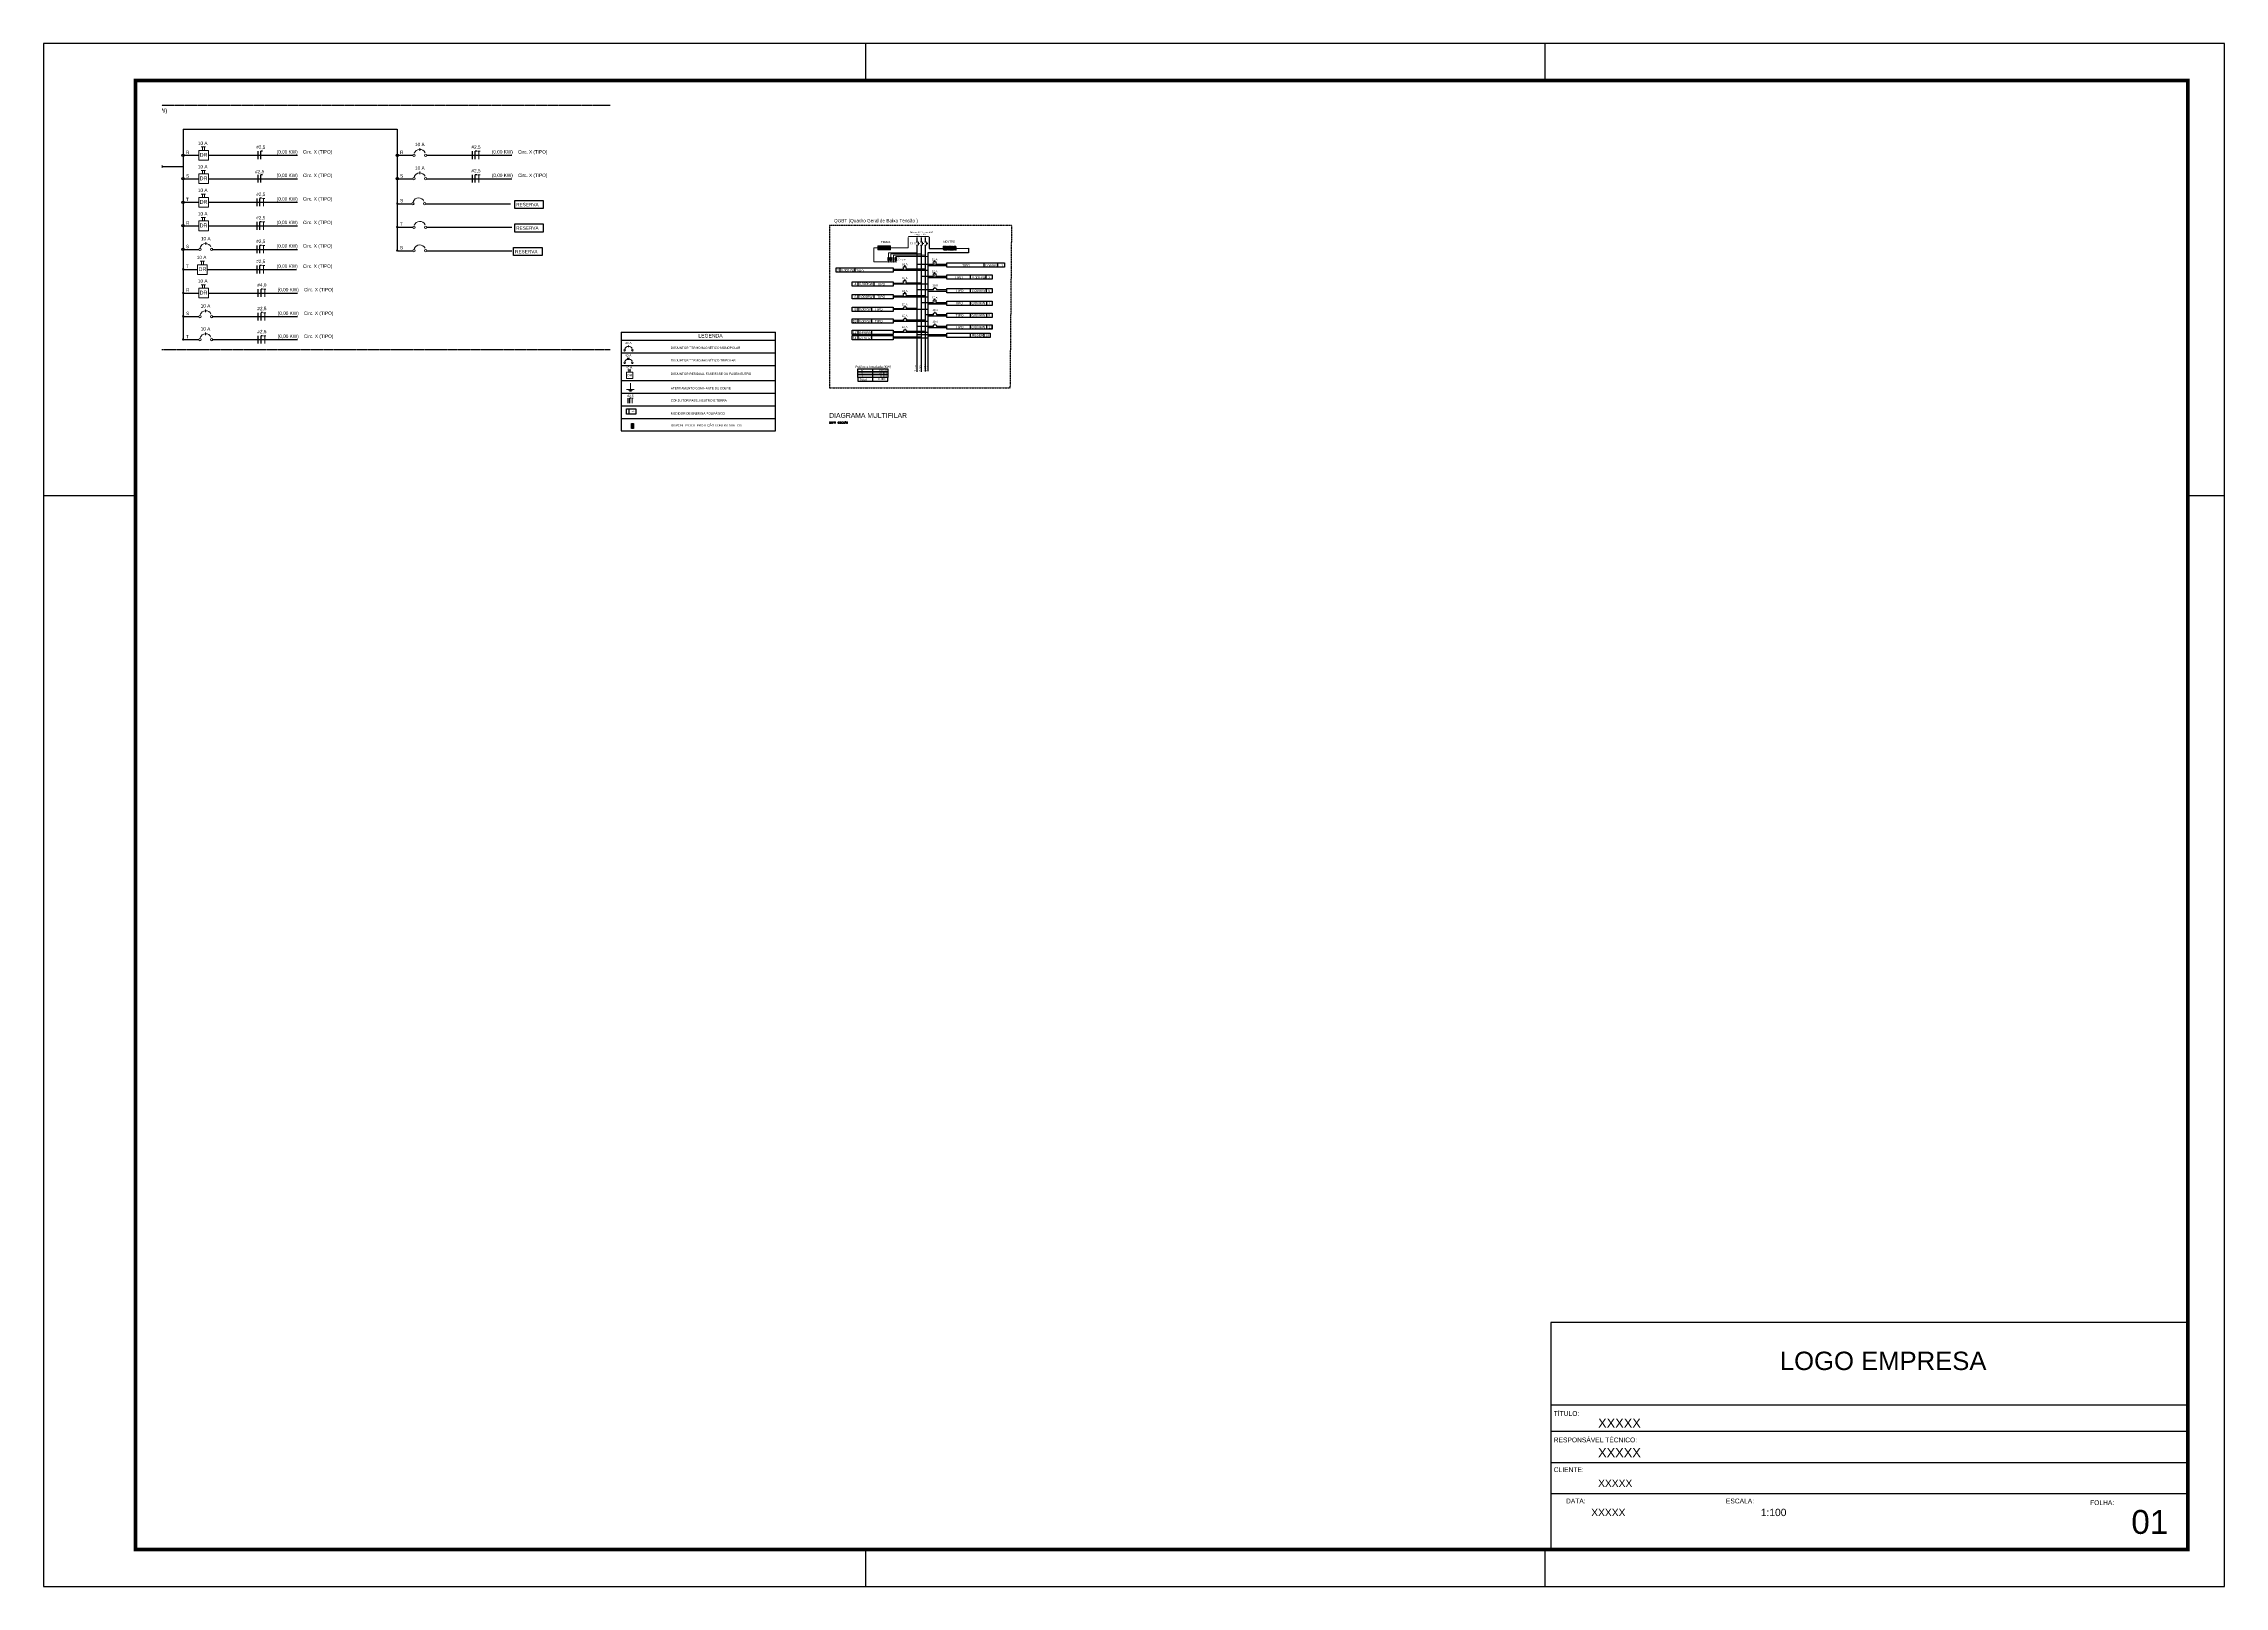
# Paper-space layout 'Layout1 (2)' of a CAD drawing. Header units: millimetres. Extents: x 16 to 610, y 0 to 420.
# The model-space entities are those that its viewports show. They can reach past a viewport. Long polylines and large blocks are cut down to what shows.
import ezdxf

# ---------------------------------------------------------------- set-up
doc = ezdxf.new("R2010")
doc.units = ezdxf.units.MM
doc.header["$MEASUREMENT"] = 0
doc.linetypes.add('CONTORNO_QUADRO_T', pattern=[0.35, 0.2, -0.15])
for name, color, linetype in [('ARQ-FOLHA', 7, 'Continuous'), ('DI-Linhas do diagrama', 4, 'Continuous'), ('ELE-TEXTO04', 4, 'CONTORNO_QUADRO_T'), ('LAYOUT', 250, 'Continuous'), ('PDF3_0', 7, 'Continuous'), ('PDF3_COTA', 7, 'Continuous'), ('PDF3_DI-Barramento', 6, 'Continuous'), ('PDF3_DI-Barramento Fase 1', 6, 'Continuous'), ('PDF3_DI-Barramento Fase 2', 6, 'Continuous'), ('PDF3_DI-Barramento Fase 3', 4, 'Continuous'), ('PDF3_DI-Disjuntor', 7, 'Continuous'), ('PDF3_DI-Textos do diagrama', 7, 'Continuous'), ('PDF3_DIAGRAMA', 7, 'Continuous'), ('PDF3_eletrodutos', 3, 'Continuous'), ('PDF3_Layout', 1, 'Continuous'), ('PDF3_Text', 7, 'Continuous')]:
    doc.layers.add(name, color=color, linetype=linetype)
doc.layers.add('PDF3_DI-Linhas do diagrama', color=7, linetype='Continuous', true_color=0xdcdcdc)
doc.layers.get('LAYOUT').freeze()
doc.styles.add('Arial', font='arial.ttf', dxfattribs={"height": 0.1125})
doc.styles.add('PDF Arial', font='arial.ttf')
doc.styles.add('ROMANS', font='romans.shx')

# ---------------------------------------------------------------- blocks, each defined once
blk = doc.blocks.new('FOLHA A2')
at = {"layer": 'ARQ-FOLHA'}
for p, q in [((594, 0), (0, 0)), ((0, 0), (0, -420)), ((224, -10), (224, 0)), ((409, -10), (409, 0)), ((594, -420), (594, 0)), ((0, -123), (25, -123)), ((584, -123), (594, -123)), ((224, -420), (224, -410)), ((409, -420), (409, -410)), ((0, -420), (594, -420))]:
    blk.add_line(p, q, dxfattribs=at)
at = {"layer": 'ARQ-FOLHA', "const_width": 1}
blk.add_lwpolyline([(25, -410), (584, -410), (584, -10), (25, -10), (25, -410)], dxfattribs=at)

msp = doc.modelspace()

# ---------------------------------------------------------------- linework, layer by layer
at = {"layer": 'DI-Linhas do diagrama', "linetype": 'Continuous'}
msp.add_line((-623.666, 703.148), (-623.44, 703.148), dxfattribs=at)
at = {"layer": 'PDF3_0', "color": 5, "lineweight": 25}
for p, q in [((-621.28, 703.56), (-621.322, 703.56)), ((-621.322, 703.348), (-621.322, 703.56)), ((-615.444, 703.561), (-615.487, 703.561)), ((-615.487, 703.348), (-615.487, 703.56)), ((-621.28, 702.919), (-621.322, 702.919)), ((-621.322, 702.707), (-621.322, 702.919)), ((-615.444, 702.92), (-615.487, 702.92)), ((-615.487, 702.707), (-615.487, 702.919)), ((-621.306, 702.28), (-621.348, 702.28)), ((-621.348, 702.067), (-621.348, 702.278)), ((-621.306, 701.639), (-621.348, 701.639)), ((-621.348, 701.426), (-621.348, 701.638)), ((-621.306, 700.998), (-621.348, 700.998)), ((-621.348, 700.785), (-621.348, 700.997)), ((-621.306, 700.449), (-621.348, 700.449)), ((-621.348, 700.236), (-621.348, 700.448)), ((-621.275, 699.808), (-621.318, 699.808)), ((-621.318, 699.595), (-621.318, 699.807)), ((-621.275, 699.168), (-621.318, 699.168)), ((-621.318, 698.955), (-621.318, 699.167)), ((-621.275, 698.541), (-621.318, 698.541)), ((-621.318, 698.328), (-621.318, 698.54)), ((-610.011, 697.338), (-610.011, 697.55)), ((-609.969, 697.55), (-610.011, 697.55))]:
    msp.add_line(p, q, dxfattribs=at)
at = {"layer": 'PDF3_0', "lineweight": 25}
for p, q in [((-610.366, 700.269), (-604.019, 700.269)), ((-610.366, 699.934), (-604.019, 699.934))]:
    msp.add_line(p, q, dxfattribs=at)
at = {"layer": 'PDF3_0', "linetype": 'CONTORNO_QUADRO_T', "lineweight": 25}
for points in [[(-625.21, 704.816), (-611.52, 704.816), (-611.52, 698.154), (-625.21, 698.154)], [(-601.8, 704.655), (-601.8, 697.975), (-594.355, 697.975), (-594.293, 704.655)]]:
    msp.add_lwpolyline(points, close=True, dxfattribs=at)
at = {"layer": 'PDF3_0', "lineweight": 25}
for points in [[(-610.366, 700.269), (-610.366, 696.2), (-604.019, 696.2), (-604.019, 700.269)], [(-610.366, 699.416), (-604.019, 699.416)], [(-610.366, 698.899), (-604.019, 698.899)], [(-610.366, 698.269), (-604.019, 698.269)], [(-610.366, 697.752), (-604.019, 697.752)], [(-610.366, 697.235), (-604.019, 697.235)], [(-610.366, 696.717), (-604.019, 696.717)]]:
    msp.add_lwpolyline(points, dxfattribs=at)
at = {"layer": 'PDF3_COTA', "lineweight": 25}
for p, q in [((-623.408, 703.454), (-623.016, 703.454)), ((-622.751, 703.454), (-620.321, 703.454)), ((-617.577, 703.454), (-617.185, 703.454)), ((-616.804, 703.454), (-614.49, 703.454)), ((-624.007, 703.148), (-623.44, 703.148)), ((-623.408, 702.813), (-623.016, 702.813)), ((-622.751, 702.813), (-620.321, 702.813)), ((-617.577, 702.813), (-617.185, 702.813)), ((-616.804, 702.813), (-614.49, 702.813)), ((-623.408, 702.172), (-623.016, 702.172)), ((-622.751, 702.172), (-620.321, 702.172)), ((-617.608, 702.134), (-617.215, 702.134)), ((-616.833, 702.134), (-614.52, 702.134)), ((-623.408, 701.532), (-623.016, 701.532)), ((-622.751, 701.532), (-620.321, 701.532)), ((-617.594, 701.494), (-617.184, 701.494)), ((-616.803, 701.494), (-614.489, 701.494)), ((-623.424, 700.891), (-623.016, 700.891)), ((-622.635, 700.891), (-620.321, 700.891)), ((-617.594, 700.853), (-617.184, 700.853)), ((-616.803, 700.853), (-614.489, 700.853)), ((-623.44, 700.342), (-623.046, 700.342)), ((-622.787, 700.342), (-620.351, 700.342)), ((-623.425, 699.701), (-623.016, 699.701)), ((-622.751, 699.701), (-620.321, 699.701)), ((-623.425, 699.061), (-623.016, 699.061)), ((-622.635, 699.061), (-620.321, 699.061)), ((-623.425, 698.434), (-623.016, 698.434)), ((-622.635, 698.434), (-620.321, 698.434)), ((-610.038, 696.894), (-610.038, 697.106))]:
    msp.add_line(p, q, dxfattribs=at)
for points in [[(-598.191, 703.059), (-597.531, 703.059)], [(-597.751, 703.002), (-596.962, 703.002)], [(-597.407, 703.059), (-596.962, 703.059)], [(-595.428, 702.934), (-595.428, 703.111)], [(-594.869, 702.934), (-594.869, 703.111)], [(-601.359, 702.726), (-601.359, 702.905)], [(-600.738, 702.726), (-600.738, 702.905)], [(-599.18, 702.851), (-598.76, 702.851)], [(-597.751, 702.8), (-599.18, 702.8)], [(-597.856, 702.851), (-598.637, 702.851)], [(-598.028, 702.564), (-597.531, 702.564)], [(-597.751, 702.506), (-596.962, 702.506)], [(-597.407, 702.564), (-596.962, 702.564)], [(-595.99, 702.438), (-595.99, 702.616)], [(-595.344, 702.438), (-595.344, 702.616)], [(-600.611, 702.159), (-600.611, 702.337)], [(-599.963, 702.159), (-599.963, 702.337)], [(-599.18, 702.283), (-598.76, 702.283)], [(-598.028, 702.283), (-598.637, 702.283)], [(-597.751, 702.232), (-599.18, 702.232)], [(-598.199, 702.013), (-597.531, 702.013)], [(-597.383, 702.013), (-596.962, 702.013)], [(-595.99, 701.887), (-595.99, 702.065)], [(-595.332, 701.887), (-595.332, 702.065)], [(-600.611, 701.628), (-600.611, 701.806)], [(-599.963, 701.628), (-599.963, 701.806)], [(-597.751, 701.955), (-596.962, 701.955)], [(-599.18, 701.754), (-598.76, 701.754)], [(-597.751, 701.703), (-599.18, 701.703)], [(-597.856, 701.754), (-598.612, 701.754)], [(-598.028, 701.489), (-597.531, 701.489)], [(-597.751, 701.433), (-596.962, 701.433)], [(-597.407, 701.489), (-596.962, 701.489)], [(-595.99, 701.365), (-595.99, 701.543)], [(-595.325, 701.365), (-595.325, 701.543)], [(-600.611, 701.115), (-600.611, 701.293)], [(-600.052, 701.115), (-600.052, 701.293)], [(-599.18, 701.239), (-598.76, 701.239)], [(-597.751, 701.189), (-599.18, 701.189)], [(-598.199, 701.239), (-598.612, 701.239)], [(-597.861, 700.992), (-597.531, 700.992)], [(-597.751, 700.936), (-596.962, 700.936)], [(-597.383, 700.992), (-596.962, 700.992)], [(-595.99, 700.868), (-595.99, 701.046)], [(-595.325, 700.866), (-595.325, 701.044)], [(-600.611, 700.634), (-600.611, 700.812)], [(-600.052, 700.634), (-600.052, 700.812)], [(-599.18, 700.758), (-598.76, 700.758)], [(-597.751, 700.707), (-599.18, 700.707)], [(-597.856, 700.758), (-598.612, 700.758)], [(-598.199, 700.507), (-597.531, 700.507)], [(-597.751, 700.45), (-596.962, 700.45)], [(-597.383, 700.507), (-596.962, 700.507)], [(-595.99, 700.383), (-595.99, 700.561)], [(-595.325, 700.382), (-595.325, 700.56)], [(-600.611, 700.169), (-600.611, 700.347)], [(-600.052, 700.169), (-600.052, 700.347)], [(-599.18, 700.294), (-598.76, 700.294)], [(-597.751, 700.244), (-599.18, 700.244)], [(-597.856, 700.294), (-598.612, 700.294)], [(-595.99, 700.048), (-595.99, 700.226)], [(-595.428, 700.048), (-595.428, 700.226)], [(-600.611, 699.942), (-600.611, 700.12)], [(-600.052, 699.942), (-600.052, 700.12)], [(-599.18, 700.066), (-598.76, 700.066), (-598.028, 700.066)], [(-597.751, 700.015), (-599.18, 700.015)], [(-598.191, 700.172), (-597.531, 700.172), (-596.962, 700.172)], [(-597.751, 700.117), (-596.962, 700.117)], [(-600.016, 698.251), (-600.016, 698.46), (-600.016, 698.559), (-600.016, 698.659), (-600.016, 698.757)]]:
    msp.add_lwpolyline(points, dxfattribs=at)
for points in [[(-596.962, 702.934), (-596.962, 703.111), (-594.601, 703.111), (-594.601, 702.934), (-596.798, 702.934)], [(-601.522, 702.726), (-601.522, 702.905), (-599.18, 702.905), (-599.18, 702.726)], [(-596.962, 702.438), (-596.962, 702.616), (-595.104, 702.616), (-595.104, 702.438), (-596.798, 702.438)], [(-600.857, 702.159), (-600.857, 702.337), (-599.18, 702.337), (-599.18, 702.159)], [(-596.962, 701.887), (-596.962, 702.065), (-595.104, 702.065), (-595.104, 701.887), (-596.798, 701.887)], [(-600.857, 701.628), (-600.857, 701.806), (-599.18, 701.806), (-599.18, 701.628)], [(-596.962, 701.365), (-596.962, 701.543), (-595.104, 701.543), (-595.104, 701.365), (-596.798, 701.365)], [(-600.857, 701.115), (-600.857, 701.293), (-599.18, 701.293), (-599.18, 701.115)], [(-596.962, 700.868), (-596.962, 701.046), (-595.104, 701.044), (-595.104, 700.866), (-596.798, 700.868)], [(-600.857, 700.634), (-600.857, 700.812), (-599.18, 700.812), (-599.18, 700.634)], [(-596.962, 700.383), (-596.962, 700.561), (-595.104, 700.56), (-595.104, 700.382), (-596.798, 700.383)], [(-600.857, 700.169), (-600.857, 700.347), (-599.18, 700.347), (-599.18, 700.169)], [(-596.962, 700.048), (-596.962, 700.226), (-595.18, 700.226), (-595.18, 700.048), (-596.798, 700.048)], [(-600.857, 699.942), (-600.857, 700.12), (-599.18, 700.12), (-599.18, 699.942)], [(-600.633, 698.659), (-600.633, 698.757), (-599.396, 698.757), (-599.396, 698.637), (-600.633, 698.637)], [(-600.633, 698.538), (-600.633, 698.637), (-599.396, 698.637), (-599.396, 698.516), (-600.633, 698.516)], [(-599.396, 698.395), (-600.635, 698.395), (-600.635, 698.251), (-599.396, 698.251)], [(-600.633, 698.416), (-600.633, 698.516), (-599.396, 698.516), (-599.396, 698.395), (-600.633, 698.395)], [(-610.144, 696.894), (-610.144, 697.106), (-609.763, 697.106), (-609.763, 696.894), (-610.144, 696.894)]]:
    msp.add_lwpolyline(points, close=True, dxfattribs=at)
for points in [[(-617.591, 702.141, 1), (-617.622, 702.141, 1)], [(-617.592, 701.501, 1), (-617.624, 701.501, 1)], [(-617.592, 700.86, 1), (-617.624, 700.86, 1)], [(-623.422, 700.349, 1), (-623.454, 700.349, 1)], [(-623.424, 699.708, 1), (-623.456, 699.708, 1)], [(-623.424, 699.068, 1), (-623.456, 699.068, 1)], [(-623.424, 698.441, 1), (-623.456, 698.441, 1)]]:
    msp.add_lwpolyline(points, format="xyb", close=True, dxfattribs=at)
for centre in [(-623.44, 703.454), (-617.609, 703.454), (-623.44, 702.813), (-617.609, 702.813), (-623.44, 702.172), (-623.44, 701.532), (-623.44, 700.891)]:
    msp.add_circle(centre, 0.0318, dxfattribs=at)
at = {"layer": 'PDF3_DI-Barramento', "lineweight": 30}
for p, q in [((-623.44, 704.159), (-623.44, 698.457)), ((-623.44, 704.159), (-617.608, 704.159)), ((-617.608, 704.159), (-617.608, 700.876))]:
    msp.add_line(p, q, dxfattribs=at)
at = {"layer": 'PDF3_DI-Barramento Fase 1', "lineweight": 30}
for points in [[(-598.199, 704.158), (-598.199, 703.996)], [(-598.028, 704.158), (-598.028, 703.996)], [(-597.856, 704.158), (-597.856, 703.996)], [(-598.199, 703.818), (-598.199, 699.023), (-598.199, 698.634)]]:
    msp.add_lwpolyline(points, dxfattribs=at)
at = {"layer": 'PDF3_DI-Barramento Fase 2', "lineweight": 30}
msp.add_lwpolyline([(-598.028, 703.818), (-598.028, 699.023), (-598.028, 698.638)], dxfattribs=at)
at = {"layer": 'PDF3_DI-Barramento Fase 3', "lineweight": 30}
for points in [[(-597.696, 704.164), (-597.696, 703.71), (-596.859, 703.71)], [(-596.848, 703.71), (-596.078, 703.712), (-596.078, 703.524), (-597.662, 703.524)], [(-597.261, 703.524), (-597.75, 703.524), (-597.748, 702.048), (-597.748, 699.023), (-597.748, 698.653)]]:
    msp.add_lwpolyline(points, dxfattribs=at)
at = {"layer": 'PDF3_DI-Barramento Fase 3', "color": 6, "lineweight": 30}
msp.add_lwpolyline([(-597.856, 703.818), (-597.856, 699.023), (-597.856, 698.651)], dxfattribs=at)
at = {"layer": 'PDF3_DI-Disjuntor', "color": 1, "lineweight": 30}
msp.add_lwpolyline([(-609.944, 696.5), (-609.86, 696.5), (-609.86, 696.297), (-609.944, 696.297)], close=True, dxfattribs=at)
at = {"layer": 'PDF3_DI-Disjuntor', "transparency": 33554559}
for points in [[(-599.388, 703.273), (-599.36, 703.264), (-599.393, 703.264)], [(-599.373, 703.315), (-599.376, 703.273), (-599.388, 703.273)], [(-599.353, 703.273), (-599.388, 703.273), (-599.36, 703.264)], [(-599.369, 703.264), (-599.36, 703.264), (-599.384, 703.224)], [(-599.355, 703.315), (-599.373, 703.315), (-599.376, 703.273)], [(-599.369, 703.321), (-599.355, 703.315), (-599.373, 703.315)], [(-599.287, 703.273), (-599.257, 703.264), (-599.29, 703.264)], [(-599.269, 703.315), (-599.272, 703.273), (-599.287, 703.273)], [(-599.25, 703.273), (-599.287, 703.273), (-599.257, 703.264)], [(-599.266, 703.264), (-599.257, 703.264), (-599.28, 703.224)], [(-599.252, 703.315), (-599.269, 703.315), (-599.272, 703.273)], [(-599.266, 703.321), (-599.252, 703.315), (-599.269, 703.315)], [(-599.184, 703.273), (-599.153, 703.264), (-599.188, 703.264)], [(-599.166, 703.315), (-599.171, 703.273), (-599.184, 703.273)], [(-599.147, 703.273), (-599.184, 703.273), (-599.153, 703.264)], [(-599.165, 703.264), (-599.153, 703.264), (-599.179, 703.224)], [(-599.15, 703.315), (-599.166, 703.315), (-599.171, 703.273)], [(-599.165, 703.321), (-599.15, 703.315), (-599.166, 703.315)], [(-599.08, 703.273), (-599.052, 703.264), (-599.085, 703.264)], [(-599.064, 703.315), (-599.068, 703.273), (-599.08, 703.273)], [(-599.045, 703.273), (-599.08, 703.273), (-599.052, 703.264)], [(-599.061, 703.264), (-599.052, 703.264), (-599.076, 703.224)], [(-599.047, 703.315), (-599.064, 703.315), (-599.068, 703.273)], [(-599.061, 703.321), (-599.047, 703.315), (-599.064, 703.315)], [(-609.93, 696.401), (-609.88, 696.385), (-609.936, 696.385)], [(-609.87, 696.401), (-609.93, 696.401), (-609.88, 696.385)], [(-609.898, 696.385), (-609.88, 696.385), (-609.92, 696.319)], [(-609.874, 696.466), (-609.902, 696.466), (-609.908, 696.401)], [(-609.898, 696.478), (-609.874, 696.466), (-609.902, 696.466)]]:
    msp.add_solid(points, dxfattribs=at)
at = {"layer": 'PDF3_DI-Linhas do diagrama', "lineweight": 20}
for centre in [(-598.198, 703.53), (-598.025, 703.484), (-597.854, 703.436), (-597.747, 703.373)]:
    msp.add_circle(centre, 0.0151, dxfattribs=at)
at = {"layer": 'PDF3_DI-Linhas do diagrama', "transparency": 33554559}
for points in [[(-598.209, 703.537), (-598.199, 703.529), (-598.212, 703.529)], [(-598.212, 703.529), (-598.209, 703.521), (-598.199, 703.529)], [(-598.199, 703.542), (-598.209, 703.537), (-598.199, 703.529)], [(-598.209, 703.521), (-598.199, 703.529), (-598.199, 703.516)], [(-598.199, 703.529), (-598.191, 703.537), (-598.199, 703.542)], [(-598.186, 703.529), (-598.199, 703.529), (-598.191, 703.537)], [(-598.199, 703.529), (-598.199, 703.516), (-598.191, 703.521)], [(-598.191, 703.521), (-598.186, 703.529), (-598.199, 703.529)], [(-598.037, 703.491), (-598.028, 703.483), (-598.04, 703.483)], [(-598.04, 703.483), (-598.037, 703.474), (-598.028, 703.483)], [(-598.028, 703.494), (-598.037, 703.491), (-598.028, 703.483)], [(-598.037, 703.474), (-598.028, 703.483), (-598.028, 703.47)], [(-598.028, 703.483), (-598.02, 703.491), (-598.028, 703.494)], [(-598.016, 703.483), (-598.028, 703.483), (-598.02, 703.491)], [(-598.028, 703.483), (-598.028, 703.47), (-598.02, 703.474)], [(-598.02, 703.474), (-598.016, 703.483), (-598.028, 703.483)], [(-597.862, 703.445), (-597.853, 703.437), (-597.866, 703.437)], [(-597.866, 703.437), (-597.862, 703.427), (-597.853, 703.437)], [(-597.853, 703.448), (-597.862, 703.445), (-597.853, 703.437)], [(-597.862, 703.427), (-597.853, 703.437), (-597.853, 703.424)], [(-597.853, 703.437), (-597.845, 703.445), (-597.853, 703.448)], [(-597.842, 703.437), (-597.853, 703.437), (-597.845, 703.445)], [(-597.853, 703.437), (-597.853, 703.424), (-597.845, 703.427)], [(-597.845, 703.427), (-597.842, 703.437), (-597.853, 703.437)], [(-597.756, 703.381), (-597.746, 703.372), (-597.759, 703.372)], [(-597.759, 703.372), (-597.756, 703.364), (-597.746, 703.372)], [(-597.746, 703.385), (-597.756, 703.381), (-597.746, 703.372)], [(-597.756, 703.364), (-597.746, 703.372), (-597.746, 703.359)], [(-597.746, 703.372), (-597.739, 703.381), (-597.746, 703.385)], [(-597.735, 703.372), (-597.746, 703.372), (-597.739, 703.381)], [(-597.746, 703.372), (-597.746, 703.359), (-597.739, 703.364)], [(-597.739, 703.364), (-597.735, 703.372), (-597.746, 703.372)], [(-598.199, 703.059), (-598.212, 703.065), (-598.213, 703.059)], [(-598.213, 703.059), (-598.212, 703.051), (-598.199, 703.059)], [(-598.207, 703.072), (-598.199, 703.059), (-598.212, 703.065)], [(-598.212, 703.051), (-598.199, 703.059), (-598.207, 703.045)], [(-598.199, 703.073), (-598.207, 703.072), (-598.199, 703.059)], [(-598.199, 703.059), (-598.207, 703.045), (-598.199, 703.043)], [(-598.199, 703.059), (-598.191, 703.072), (-598.199, 703.073)], [(-598.186, 703.065), (-598.199, 703.059), (-598.191, 703.072)], [(-598.185, 703.059), (-598.186, 703.065), (-598.199, 703.059)], [(-598.199, 703.043), (-598.191, 703.045), (-598.199, 703.059)], [(-598.191, 703.045), (-598.199, 703.059), (-598.186, 703.051)], [(-598.199, 703.059), (-598.186, 703.051), (-598.185, 703.059)], [(-597.75, 703.002), (-597.762, 703.01), (-597.764, 703.002)], [(-597.764, 703.002), (-597.762, 702.994), (-597.75, 703.002)], [(-597.756, 703.015), (-597.75, 703.002), (-597.762, 703.01)], [(-597.762, 702.994), (-597.75, 703.002), (-597.756, 702.989)], [(-597.75, 703.016), (-597.756, 703.015), (-597.75, 703.002)], [(-597.75, 703.002), (-597.756, 702.989), (-597.75, 702.988)], [(-597.75, 703.002), (-597.742, 703.015), (-597.75, 703.016)], [(-597.735, 703.01), (-597.75, 703.002), (-597.742, 703.015)], [(-597.734, 703.002), (-597.735, 703.01), (-597.75, 703.002)], [(-597.75, 702.988), (-597.742, 702.989), (-597.75, 703.002)], [(-597.742, 702.989), (-597.75, 703.002), (-597.735, 702.994)], [(-597.75, 703.002), (-597.735, 702.994), (-597.734, 703.002)], [(-597.856, 702.851), (-597.869, 702.859), (-597.87, 702.851)], [(-597.87, 702.851), (-597.869, 702.843), (-597.856, 702.851)], [(-597.862, 702.864), (-597.856, 702.851), (-597.869, 702.859)], [(-597.869, 702.843), (-597.856, 702.851), (-597.862, 702.838)], [(-597.856, 702.865), (-597.862, 702.864), (-597.856, 702.851)], [(-597.856, 702.851), (-597.862, 702.838), (-597.856, 702.837)], [(-597.856, 702.851), (-597.848, 702.864), (-597.856, 702.865)], [(-597.843, 702.859), (-597.856, 702.851), (-597.848, 702.864)], [(-597.84, 702.851), (-597.843, 702.859), (-597.856, 702.851)], [(-597.856, 702.837), (-597.848, 702.838), (-597.856, 702.851)], [(-597.848, 702.838), (-597.856, 702.851), (-597.843, 702.843)], [(-597.856, 702.851), (-597.843, 702.843), (-597.84, 702.851)], [(-597.748, 702.8), (-597.761, 702.808), (-597.762, 702.8)], [(-597.762, 702.8), (-597.761, 702.792), (-597.748, 702.8)], [(-597.756, 702.813), (-597.748, 702.8), (-597.761, 702.808)], [(-597.761, 702.792), (-597.748, 702.8), (-597.756, 702.788)], [(-597.748, 702.815), (-597.756, 702.813), (-597.748, 702.8)], [(-597.748, 702.8), (-597.756, 702.788), (-597.748, 702.786)], [(-597.748, 702.8), (-597.74, 702.813), (-597.748, 702.815)], [(-597.735, 702.808), (-597.748, 702.8), (-597.74, 702.813)], [(-597.734, 702.8), (-597.735, 702.808), (-597.748, 702.8)], [(-597.748, 702.786), (-597.74, 702.788), (-597.748, 702.8)], [(-597.74, 702.788), (-597.748, 702.8), (-597.735, 702.792)], [(-597.748, 702.8), (-597.735, 702.792), (-597.734, 702.8)], [(-598.028, 702.564), (-598.04, 702.57), (-598.042, 702.564)], [(-598.042, 702.564), (-598.04, 702.556), (-598.028, 702.564)], [(-598.034, 702.576), (-598.028, 702.564), (-598.04, 702.57)], [(-598.04, 702.556), (-598.028, 702.564), (-598.034, 702.549)], [(-598.028, 702.578), (-598.034, 702.576), (-598.028, 702.564)], [(-598.028, 702.564), (-598.034, 702.549), (-598.028, 702.548)], [(-598.028, 702.564), (-598.02, 702.576), (-598.028, 702.578)], [(-598.015, 702.57), (-598.028, 702.564), (-598.02, 702.576)], [(-598.012, 702.564), (-598.015, 702.57), (-598.028, 702.564)], [(-598.028, 702.548), (-598.02, 702.549), (-598.028, 702.564)], [(-598.02, 702.549), (-598.028, 702.564), (-598.015, 702.556)], [(-598.028, 702.564), (-598.015, 702.556), (-598.012, 702.564)], [(-597.75, 702.506), (-597.762, 702.514), (-597.764, 702.506)], [(-597.764, 702.506), (-597.762, 702.499), (-597.75, 702.506)], [(-597.756, 702.519), (-597.75, 702.506), (-597.762, 702.514)], [(-597.762, 702.499), (-597.75, 702.506), (-597.756, 702.494)], [(-597.75, 702.521), (-597.756, 702.519), (-597.75, 702.506)], [(-597.75, 702.506), (-597.756, 702.494), (-597.75, 702.492)], [(-597.75, 702.506), (-597.742, 702.519), (-597.75, 702.521)], [(-597.735, 702.514), (-597.75, 702.506), (-597.742, 702.519)], [(-597.734, 702.506), (-597.735, 702.514), (-597.75, 702.506)], [(-597.75, 702.492), (-597.742, 702.494), (-597.75, 702.506)], [(-597.742, 702.494), (-597.75, 702.506), (-597.735, 702.499)], [(-597.75, 702.506), (-597.735, 702.499), (-597.734, 702.506)], [(-598.029, 702.283), (-598.042, 702.291), (-598.043, 702.283)], [(-598.043, 702.283), (-598.042, 702.276), (-598.029, 702.283)], [(-598.035, 702.295), (-598.029, 702.283), (-598.042, 702.291)], [(-598.042, 702.276), (-598.029, 702.283), (-598.035, 702.27)], [(-598.029, 702.298), (-598.035, 702.295), (-598.029, 702.283)], [(-598.029, 702.283), (-598.035, 702.27), (-598.029, 702.268)], [(-598.029, 702.283), (-598.021, 702.295), (-598.029, 702.298)], [(-598.015, 702.291), (-598.029, 702.283), (-598.021, 702.295)], [(-598.013, 702.283), (-598.015, 702.291), (-598.029, 702.283)], [(-598.029, 702.268), (-598.021, 702.27), (-598.029, 702.283)], [(-598.021, 702.27), (-598.029, 702.283), (-598.015, 702.276)], [(-598.029, 702.283), (-598.015, 702.276), (-598.013, 702.283)], [(-597.748, 702.232), (-597.761, 702.24), (-597.762, 702.232)], [(-597.756, 702.244), (-597.748, 702.232), (-597.761, 702.24)], [(-597.748, 702.248), (-597.756, 702.244), (-597.748, 702.232)], [(-597.748, 702.232), (-597.74, 702.244), (-597.748, 702.248)], [(-597.735, 702.24), (-597.748, 702.232), (-597.74, 702.244)], [(-597.734, 702.232), (-597.735, 702.24), (-597.748, 702.232)], [(-598.199, 702.013), (-598.212, 702.019), (-598.215, 702.013)], [(-598.215, 702.013), (-598.212, 702.005), (-598.199, 702.013)], [(-598.207, 702.025), (-598.199, 702.013), (-598.212, 702.019)], [(-598.212, 702.005), (-598.199, 702.013), (-598.207, 702)], [(-598.199, 702.027), (-598.207, 702.025), (-598.199, 702.013)], [(-598.199, 702.013), (-598.207, 702), (-598.199, 701.997)], [(-598.199, 702.013), (-598.193, 702.025), (-598.199, 702.027)], [(-598.186, 702.019), (-598.199, 702.013), (-598.193, 702.025)], [(-598.185, 702.013), (-598.186, 702.019), (-598.199, 702.013)], [(-598.199, 701.997), (-598.193, 702), (-598.199, 702.013)], [(-598.193, 702), (-598.199, 702.013), (-598.186, 702.005)], [(-598.199, 702.013), (-598.186, 702.005), (-598.185, 702.013)], [(-597.762, 702.232), (-597.761, 702.225), (-597.748, 702.232)], [(-597.761, 702.225), (-597.748, 702.232), (-597.756, 702.219)], [(-597.748, 702.232), (-597.756, 702.219), (-597.748, 702.217)], [(-597.748, 702.217), (-597.74, 702.219), (-597.748, 702.232)], [(-597.74, 702.219), (-597.748, 702.232), (-597.735, 702.225)], [(-597.748, 702.232), (-597.735, 702.225), (-597.734, 702.232)], [(-597.75, 701.955), (-597.762, 701.963), (-597.764, 701.955)], [(-597.764, 701.955), (-597.762, 701.948), (-597.75, 701.955)], [(-597.756, 701.968), (-597.75, 701.955), (-597.762, 701.963)], [(-597.762, 701.948), (-597.75, 701.955), (-597.756, 701.943)], [(-597.75, 701.97), (-597.756, 701.968), (-597.75, 701.955)], [(-597.75, 701.955), (-597.756, 701.943), (-597.75, 701.941)], [(-597.75, 701.955), (-597.742, 701.968), (-597.75, 701.97)], [(-597.735, 701.963), (-597.75, 701.955), (-597.742, 701.968)], [(-597.734, 701.955), (-597.735, 701.963), (-597.75, 701.955)], [(-597.75, 701.941), (-597.742, 701.943), (-597.75, 701.955)], [(-597.742, 701.943), (-597.75, 701.955), (-597.735, 701.948)], [(-597.75, 701.955), (-597.735, 701.948), (-597.734, 701.955)], [(-597.856, 701.754), (-597.869, 701.76), (-597.87, 701.754)], [(-597.87, 701.754), (-597.869, 701.746), (-597.856, 701.754)], [(-597.862, 701.767), (-597.856, 701.754), (-597.869, 701.76)], [(-597.869, 701.746), (-597.856, 701.754), (-597.862, 701.74)], [(-597.856, 701.768), (-597.862, 701.767), (-597.856, 701.754)], [(-597.856, 701.754), (-597.862, 701.74), (-597.856, 701.738)], [(-597.856, 701.754), (-597.848, 701.767), (-597.856, 701.768)], [(-597.842, 701.76), (-597.856, 701.754), (-597.848, 701.767)], [(-597.84, 701.754), (-597.842, 701.76), (-597.856, 701.754)], [(-597.856, 701.738), (-597.848, 701.74), (-597.856, 701.754)], [(-597.848, 701.74), (-597.856, 701.754), (-597.842, 701.746)], [(-597.856, 701.754), (-597.842, 701.746), (-597.84, 701.754)], [(-597.748, 701.703), (-597.761, 701.709), (-597.762, 701.703)], [(-597.762, 701.703), (-597.761, 701.695), (-597.748, 701.703)], [(-597.756, 701.716), (-597.748, 701.703), (-597.761, 701.709)], [(-597.761, 701.695), (-597.748, 701.703), (-597.756, 701.689)], [(-597.748, 701.717), (-597.756, 701.716), (-597.748, 701.703)], [(-597.748, 701.703), (-597.756, 701.689), (-597.748, 701.687)], [(-597.748, 701.703), (-597.74, 701.716), (-597.748, 701.717)], [(-597.735, 701.709), (-597.748, 701.703), (-597.74, 701.716)], [(-597.734, 701.703), (-597.735, 701.709), (-597.748, 701.703)], [(-597.748, 701.687), (-597.74, 701.689), (-597.748, 701.703)], [(-597.74, 701.689), (-597.748, 701.703), (-597.735, 701.695)], [(-597.748, 701.703), (-597.735, 701.695), (-597.734, 701.703)], [(-598.028, 701.489), (-598.04, 701.497), (-598.042, 701.489)], [(-598.042, 701.489), (-598.04, 701.482), (-598.028, 701.489)], [(-598.035, 701.501), (-598.028, 701.489), (-598.04, 701.497)], [(-598.04, 701.482), (-598.028, 701.489), (-598.035, 701.476)], [(-598.028, 701.505), (-598.035, 701.501), (-598.028, 701.489)], [(-598.028, 701.489), (-598.035, 701.476), (-598.028, 701.474)], [(-598.028, 701.489), (-598.02, 701.501), (-598.028, 701.505)], [(-598.015, 701.497), (-598.028, 701.489), (-598.02, 701.501)], [(-598.013, 701.489), (-598.015, 701.497), (-598.028, 701.489)], [(-598.028, 701.474), (-598.02, 701.476), (-598.028, 701.489)], [(-598.02, 701.476), (-598.028, 701.489), (-598.015, 701.482)], [(-598.028, 701.489), (-598.015, 701.482), (-598.013, 701.489)], [(-597.75, 701.433), (-597.762, 701.439), (-597.764, 701.433)], [(-597.764, 701.433), (-597.762, 701.425), (-597.75, 701.433)], [(-597.756, 701.446), (-597.75, 701.433), (-597.762, 701.439)], [(-597.762, 701.425), (-597.75, 701.433), (-597.756, 701.42)], [(-597.75, 701.447), (-597.756, 701.446), (-597.75, 701.433)], [(-597.75, 701.433), (-597.756, 701.42), (-597.75, 701.417)], [(-597.75, 701.433), (-597.742, 701.446), (-597.75, 701.447)], [(-597.735, 701.439), (-597.75, 701.433), (-597.742, 701.446)], [(-597.734, 701.433), (-597.735, 701.439), (-597.75, 701.433)], [(-597.75, 701.417), (-597.742, 701.42), (-597.75, 701.433)], [(-597.742, 701.42), (-597.75, 701.433), (-597.735, 701.425)], [(-597.75, 701.433), (-597.735, 701.425), (-597.734, 701.433)], [(-598.199, 701.239), (-598.212, 701.247), (-598.213, 701.239)], [(-598.213, 701.239), (-598.212, 701.231), (-598.199, 701.239)], [(-598.205, 701.252), (-598.199, 701.239), (-598.212, 701.247)], [(-598.212, 701.231), (-598.199, 701.239), (-598.205, 701.227)], [(-598.199, 701.254), (-598.205, 701.252), (-598.199, 701.239)], [(-598.199, 701.239), (-598.205, 701.227), (-598.199, 701.225)], [(-598.199, 701.239), (-598.191, 701.252), (-598.199, 701.254)], [(-598.186, 701.247), (-598.199, 701.239), (-598.191, 701.252)], [(-598.183, 701.239), (-598.186, 701.247), (-598.199, 701.239)], [(-598.199, 701.225), (-598.191, 701.227), (-598.199, 701.239)], [(-598.191, 701.227), (-598.199, 701.239), (-598.186, 701.231)], [(-598.199, 701.239), (-598.186, 701.231), (-598.183, 701.239)], [(-597.748, 701.189), (-597.761, 701.196), (-597.762, 701.189)], [(-597.762, 701.189), (-597.761, 701.181), (-597.748, 701.189)], [(-597.756, 701.201), (-597.748, 701.189), (-597.761, 701.196)], [(-597.761, 701.181), (-597.748, 701.189), (-597.756, 701.176)], [(-597.748, 701.203), (-597.756, 701.201), (-597.748, 701.189)], [(-597.748, 701.189), (-597.756, 701.176), (-597.748, 701.174)], [(-597.748, 701.189), (-597.74, 701.201), (-597.748, 701.203)], [(-597.735, 701.196), (-597.748, 701.189), (-597.74, 701.201)], [(-597.734, 701.189), (-597.735, 701.196), (-597.748, 701.189)], [(-597.748, 701.174), (-597.74, 701.176), (-597.748, 701.189)], [(-597.74, 701.176), (-597.748, 701.189), (-597.735, 701.181)], [(-597.748, 701.189), (-597.735, 701.181), (-597.734, 701.189)], [(-597.854, 700.992), (-597.867, 701), (-597.869, 700.992)], [(-597.869, 700.992), (-597.867, 700.984), (-597.854, 700.992)], [(-597.862, 701.004), (-597.854, 700.992), (-597.867, 701)], [(-597.867, 700.984), (-597.854, 700.992), (-597.862, 700.979)], [(-597.854, 701.007), (-597.862, 701.004), (-597.854, 700.992)], [(-597.854, 700.992), (-597.862, 700.979), (-597.854, 700.977)], [(-597.854, 700.992), (-597.847, 701.004), (-597.854, 701.007)], [(-597.842, 701), (-597.854, 700.992), (-597.847, 701.004)], [(-597.84, 700.992), (-597.842, 701), (-597.854, 700.992)], [(-597.854, 700.977), (-597.847, 700.979), (-597.854, 700.992)], [(-597.847, 700.979), (-597.854, 700.992), (-597.842, 700.984)], [(-597.854, 700.992), (-597.842, 700.984), (-597.84, 700.992)], [(-597.75, 700.936), (-597.762, 700.942), (-597.764, 700.936)], [(-597.764, 700.936), (-597.762, 700.928), (-597.75, 700.936)], [(-597.756, 700.949), (-597.75, 700.936), (-597.762, 700.942)], [(-597.762, 700.928), (-597.75, 700.936), (-597.756, 700.923)], [(-597.75, 700.95), (-597.756, 700.949), (-597.75, 700.936)], [(-597.75, 700.936), (-597.756, 700.923), (-597.75, 700.92)], [(-597.75, 700.936), (-597.742, 700.949), (-597.75, 700.95)], [(-597.735, 700.942), (-597.75, 700.936), (-597.742, 700.949)], [(-597.734, 700.936), (-597.735, 700.942), (-597.75, 700.936)], [(-597.75, 700.92), (-597.742, 700.923), (-597.75, 700.936)], [(-597.742, 700.923), (-597.75, 700.936), (-597.735, 700.928)], [(-597.75, 700.936), (-597.735, 700.928), (-597.734, 700.936)], [(-597.856, 700.758), (-597.869, 700.766), (-597.872, 700.758)], [(-597.872, 700.758), (-597.869, 700.752), (-597.856, 700.758)], [(-597.864, 700.771), (-597.856, 700.758), (-597.869, 700.766)], [(-597.869, 700.752), (-597.856, 700.758), (-597.864, 700.745)], [(-597.856, 700.774), (-597.864, 700.771), (-597.856, 700.758)], [(-597.856, 700.758), (-597.864, 700.745), (-597.856, 700.744)], [(-597.856, 700.758), (-597.85, 700.771), (-597.856, 700.774)], [(-597.843, 700.766), (-597.856, 700.758), (-597.85, 700.771)], [(-597.842, 700.758), (-597.843, 700.766), (-597.856, 700.758)], [(-597.856, 700.744), (-597.85, 700.745), (-597.856, 700.758)], [(-597.85, 700.745), (-597.856, 700.758), (-597.843, 700.752)], [(-597.856, 700.758), (-597.843, 700.752), (-597.842, 700.758)], [(-597.748, 700.707), (-597.761, 700.715), (-597.762, 700.707)], [(-597.762, 700.707), (-597.761, 700.701), (-597.748, 700.707)], [(-597.756, 700.72), (-597.748, 700.707), (-597.761, 700.715)], [(-597.761, 700.701), (-597.748, 700.707), (-597.756, 700.695)], [(-597.748, 700.723), (-597.756, 700.72), (-597.748, 700.707)], [(-597.748, 700.707), (-597.756, 700.695), (-597.748, 700.693)], [(-597.748, 700.707), (-597.74, 700.72), (-597.748, 700.723)], [(-597.735, 700.715), (-597.748, 700.707), (-597.74, 700.72)], [(-597.734, 700.707), (-597.735, 700.715), (-597.748, 700.707)], [(-597.748, 700.693), (-597.74, 700.695), (-597.748, 700.707)], [(-597.74, 700.695), (-597.748, 700.707), (-597.735, 700.701)], [(-597.748, 700.707), (-597.735, 700.701), (-597.734, 700.707)], [(-598.201, 700.507), (-598.213, 700.515), (-598.215, 700.507)], [(-598.215, 700.507), (-598.213, 700.499), (-598.201, 700.507)], [(-598.207, 700.52), (-598.201, 700.507), (-598.213, 700.515)], [(-598.213, 700.499), (-598.201, 700.507), (-598.207, 700.495)], [(-598.201, 700.522), (-598.207, 700.52), (-598.201, 700.507)], [(-598.201, 700.507), (-598.207, 700.495), (-598.201, 700.493)], [(-598.201, 700.507), (-598.193, 700.52), (-598.201, 700.522)], [(-598.188, 700.515), (-598.201, 700.507), (-598.193, 700.52)], [(-598.185, 700.507), (-598.188, 700.515), (-598.201, 700.507)], [(-598.201, 700.493), (-598.193, 700.495), (-598.201, 700.507)], [(-598.193, 700.495), (-598.201, 700.507), (-598.188, 700.499)], [(-598.201, 700.507), (-598.188, 700.499), (-598.185, 700.507)], [(-597.75, 700.45), (-597.762, 700.458), (-597.764, 700.45)], [(-597.764, 700.45), (-597.762, 700.444), (-597.75, 700.45)], [(-597.756, 700.464), (-597.75, 700.45), (-597.762, 700.458)], [(-597.762, 700.444), (-597.75, 700.45), (-597.756, 700.437)], [(-597.75, 700.466), (-597.756, 700.464), (-597.75, 700.45)], [(-597.75, 700.45), (-597.756, 700.437), (-597.75, 700.436)], [(-597.75, 700.45), (-597.742, 700.464), (-597.75, 700.466)], [(-597.735, 700.458), (-597.75, 700.45), (-597.742, 700.464)], [(-597.734, 700.45), (-597.735, 700.458), (-597.75, 700.45)], [(-597.75, 700.436), (-597.742, 700.437), (-597.75, 700.45)], [(-597.742, 700.437), (-597.75, 700.45), (-597.735, 700.444)], [(-597.75, 700.45), (-597.735, 700.444), (-597.734, 700.45)], [(-597.856, 700.294), (-597.869, 700.301), (-597.87, 700.294)], [(-597.87, 700.294), (-597.869, 700.287), (-597.856, 700.294)], [(-597.864, 700.307), (-597.856, 700.294), (-597.869, 700.301)], [(-597.869, 700.287), (-597.856, 700.294), (-597.864, 700.282)], [(-597.856, 700.309), (-597.864, 700.307), (-597.856, 700.294)], [(-597.856, 700.294), (-597.864, 700.282), (-597.856, 700.279)], [(-597.856, 700.294), (-597.848, 700.307), (-597.856, 700.309)], [(-597.843, 700.301), (-597.856, 700.294), (-597.848, 700.307)], [(-597.84, 700.294), (-597.843, 700.301), (-597.856, 700.294)], [(-597.856, 700.279), (-597.848, 700.282), (-597.856, 700.294)], [(-597.848, 700.282), (-597.856, 700.294), (-597.843, 700.287)], [(-597.856, 700.294), (-597.843, 700.287), (-597.84, 700.294)], [(-597.748, 700.244), (-597.761, 700.25), (-597.762, 700.244)], [(-597.762, 700.244), (-597.761, 700.236), (-597.748, 700.244)], [(-597.756, 700.256), (-597.748, 700.244), (-597.761, 700.25)], [(-597.761, 700.236), (-597.748, 700.244), (-597.756, 700.229)], [(-597.748, 700.258), (-597.756, 700.256), (-597.748, 700.244)], [(-597.748, 700.244), (-597.756, 700.229), (-597.748, 700.228)], [(-597.748, 700.244), (-597.74, 700.256), (-597.748, 700.258)], [(-597.735, 700.25), (-597.748, 700.244), (-597.74, 700.256)], [(-597.734, 700.244), (-597.735, 700.25), (-597.748, 700.244)], [(-597.748, 700.228), (-597.74, 700.229), (-597.748, 700.244)], [(-597.74, 700.229), (-597.748, 700.244), (-597.735, 700.236)], [(-597.748, 700.244), (-597.735, 700.236), (-597.734, 700.244)], [(-598.199, 700.172), (-598.212, 700.18), (-598.213, 700.172)], [(-598.213, 700.172), (-598.212, 700.166), (-598.199, 700.172)], [(-598.207, 700.185), (-598.199, 700.172), (-598.212, 700.18)], [(-598.212, 700.166), (-598.199, 700.172), (-598.207, 700.16)], [(-598.199, 700.188), (-598.207, 700.185), (-598.199, 700.172)], [(-598.199, 700.172), (-598.207, 700.16), (-598.199, 700.158)], [(-598.199, 700.172), (-598.191, 700.185), (-598.199, 700.188)], [(-598.186, 700.18), (-598.199, 700.172), (-598.191, 700.185)], [(-598.185, 700.172), (-598.186, 700.18), (-598.199, 700.172)], [(-598.199, 700.158), (-598.191, 700.16), (-598.199, 700.172)], [(-598.191, 700.16), (-598.199, 700.172), (-598.186, 700.166)], [(-598.199, 700.172), (-598.186, 700.166), (-598.185, 700.172)], [(-598.028, 700.066), (-598.04, 700.074), (-598.042, 700.066)], [(-598.042, 700.066), (-598.04, 700.059), (-598.028, 700.066)], [(-598.034, 700.079), (-598.028, 700.066), (-598.04, 700.074)], [(-598.04, 700.059), (-598.028, 700.066), (-598.034, 700.053)], [(-598.028, 700.082), (-598.034, 700.079), (-598.028, 700.066)], [(-598.028, 700.066), (-598.034, 700.053), (-598.028, 700.052)], [(-598.028, 700.066), (-598.02, 700.079), (-598.028, 700.082)], [(-598.015, 700.074), (-598.028, 700.066), (-598.02, 700.079)], [(-598.012, 700.066), (-598.015, 700.074), (-598.028, 700.066)], [(-598.028, 700.052), (-598.02, 700.053), (-598.028, 700.066)], [(-598.02, 700.053), (-598.028, 700.066), (-598.015, 700.059)], [(-598.028, 700.066), (-598.015, 700.059), (-598.012, 700.066)], [(-597.75, 700.117), (-597.762, 700.123), (-597.764, 700.117)], [(-597.764, 700.117), (-597.762, 700.109), (-597.75, 700.117)], [(-597.756, 700.129), (-597.75, 700.117), (-597.762, 700.123)], [(-597.762, 700.109), (-597.75, 700.117), (-597.756, 700.104)], [(-597.748, 700.015), (-597.761, 700.023), (-597.762, 700.015)], [(-597.762, 700.015), (-597.761, 700.009), (-597.748, 700.015)], [(-597.756, 700.028), (-597.748, 700.015), (-597.761, 700.023)], [(-597.761, 700.009), (-597.748, 700.015), (-597.756, 700.002)], [(-597.75, 700.131), (-597.756, 700.129), (-597.75, 700.117)], [(-597.75, 700.117), (-597.756, 700.104), (-597.75, 700.101)], [(-597.748, 700.031), (-597.756, 700.028), (-597.748, 700.015)], [(-597.748, 700.015), (-597.756, 700.002), (-597.748, 700.001)], [(-597.75, 700.117), (-597.742, 700.129), (-597.75, 700.131)], [(-597.735, 700.123), (-597.75, 700.117), (-597.742, 700.129)], [(-597.734, 700.117), (-597.735, 700.123), (-597.75, 700.117)], [(-597.75, 700.101), (-597.742, 700.104), (-597.75, 700.117)], [(-597.742, 700.104), (-597.75, 700.117), (-597.735, 700.109)], [(-597.75, 700.117), (-597.735, 700.109), (-597.734, 700.117)], [(-597.748, 700.015), (-597.74, 700.028), (-597.748, 700.031)], [(-597.735, 700.023), (-597.748, 700.015), (-597.74, 700.028)], [(-597.734, 700.015), (-597.735, 700.023), (-597.748, 700.015)], [(-597.748, 700.001), (-597.74, 700.002), (-597.748, 700.015)], [(-597.74, 700.002), (-597.748, 700.015), (-597.735, 700.009)], [(-597.748, 700.015), (-597.735, 700.009), (-597.734, 700.015)]]:
    msp.add_solid(points, dxfattribs=at)
at = {"layer": 'PDF3_DI-Textos do diagrama', "lineweight": 20}
msp.add_lwpolyline([(-598.553, 704.188), (-598.537, 704.204), (-598.131, 704.204), (-598.116, 704.22), (-598.101, 704.204), (-597.715, 704.204), (-597.699, 704.188)], dxfattribs=at)
for points in [[(-599.355, 703.315), (-599.376, 703.273), (-599.353, 703.273), (-599.384, 703.224), (-599.369, 703.264), (-599.393, 703.264), (-599.369, 703.321)], [(-599.252, 703.315), (-599.272, 703.273), (-599.25, 703.273), (-599.28, 703.224), (-599.266, 703.264), (-599.29, 703.264), (-599.266, 703.321)], [(-599.15, 703.315), (-599.171, 703.273), (-599.147, 703.273), (-599.179, 703.224), (-599.165, 703.264), (-599.188, 703.264), (-599.165, 703.321)], [(-599.047, 703.315), (-599.068, 703.273), (-599.045, 703.273), (-599.076, 703.224), (-599.061, 703.264), (-599.085, 703.264), (-599.061, 703.321)], [(-609.874, 696.466), (-609.908, 696.401), (-609.87, 696.401), (-609.92, 696.319), (-609.898, 696.385), (-609.936, 696.385), (-609.898, 696.478)]]:
    msp.add_lwpolyline(points, close=True, dxfattribs=at)
at = {"layer": 'PDF3_DIAGRAMA', "color": 1, "lineweight": 5}
for p, q in [((-622.95, 703.679), (-622.831, 703.679)), ((-622.91, 703.586), (-622.91, 703.679)), ((-622.857, 703.586), (-622.857, 703.679)), ((-616.995, 703.576), (-616.995, 703.65)), ((-623.016, 703.586), (-623.016, 703.321)), ((-622.751, 703.586), (-623.016, 703.586)), ((-622.751, 703.586), (-622.751, 703.321)), ((-622.751, 703.321), (-623.016, 703.321)), ((-597.531, 703.154), (-597.531, 703.031)), ((-597.407, 703.154), (-597.531, 703.154)), ((-597.5, 703.197), (-597.444, 703.197)), ((-597.481, 703.154), (-597.481, 703.197)), ((-597.457, 703.154), (-597.457, 703.197)), ((-597.407, 703.154), (-597.407, 703.031)), ((-623.016, 702.945), (-623.016, 702.681)), ((-622.751, 702.945), (-623.016, 702.945)), ((-622.95, 703.038), (-622.831, 703.038)), ((-622.91, 702.945), (-622.91, 703.038)), ((-622.857, 702.945), (-622.857, 703.038)), ((-622.751, 702.945), (-622.751, 702.681)), ((-616.995, 702.935), (-616.995, 703.009)), ((-598.76, 702.946), (-598.76, 702.823)), ((-598.637, 702.946), (-598.76, 702.946)), ((-598.729, 702.989), (-598.673, 702.989)), ((-598.71, 702.946), (-598.71, 702.989)), ((-598.686, 702.946), (-598.686, 702.989)), ((-598.637, 702.946), (-598.637, 702.823)), ((-597.407, 703.031), (-597.531, 703.031)), ((-598.637, 702.823), (-598.76, 702.823)), ((-597.5, 702.702), (-597.444, 702.702)), ((-597.481, 702.659), (-597.481, 702.702)), ((-597.457, 702.659), (-597.457, 702.702)), ((-622.751, 702.681), (-623.016, 702.681)), ((-597.531, 702.659), (-597.531, 702.535)), ((-597.407, 702.659), (-597.531, 702.659)), ((-597.407, 702.535), (-597.531, 702.535)), ((-597.407, 702.659), (-597.407, 702.535)), ((-623.016, 702.305), (-623.016, 702.04)), ((-622.751, 702.305), (-623.016, 702.305)), ((-622.95, 702.397), (-622.831, 702.397)), ((-622.91, 702.305), (-622.91, 702.397)), ((-622.857, 702.305), (-622.857, 702.397)), ((-622.751, 702.305), (-622.751, 702.04)), ((-598.76, 702.377), (-598.76, 702.254)), ((-598.637, 702.377), (-598.76, 702.377)), ((-598.637, 702.254), (-598.76, 702.254)), ((-598.729, 702.421), (-598.673, 702.421)), ((-598.71, 702.377), (-598.71, 702.421)), ((-598.686, 702.377), (-598.686, 702.421)), ((-598.637, 702.377), (-598.637, 702.254)), ((-622.751, 702.04), (-623.016, 702.04)), ((-598.76, 701.849), (-598.76, 701.726)), ((-598.637, 701.849), (-598.76, 701.849)), ((-598.729, 701.892), (-598.673, 701.892)), ((-598.71, 701.849), (-598.71, 701.892)), ((-598.686, 701.849), (-598.686, 701.892)), ((-598.637, 701.849), (-598.637, 701.726)), ((-623.016, 701.664), (-623.016, 701.399)), ((-622.751, 701.664), (-623.016, 701.664)), ((-622.95, 701.757), (-622.831, 701.757)), ((-622.91, 701.664), (-622.91, 701.757)), ((-622.857, 701.664), (-622.857, 701.757)), ((-622.751, 701.664), (-622.751, 701.399)), ((-598.637, 701.726), (-598.76, 701.726)), ((-597.531, 701.583), (-597.531, 701.46)), ((-597.407, 701.583), (-597.531, 701.583)), ((-597.5, 701.627), (-597.444, 701.627)), ((-597.481, 701.583), (-597.481, 701.627)), ((-597.457, 701.583), (-597.457, 701.627)), ((-597.407, 701.583), (-597.407, 701.46)), ((-622.751, 701.399), (-623.016, 701.399)), ((-597.407, 701.46), (-597.531, 701.46)), ((-622.826, 701.013), (-622.826, 701.087)), ((-623.046, 700.474), (-623.046, 700.21)), ((-622.782, 700.474), (-623.046, 700.474)), ((-622.98, 700.567), (-622.861, 700.567)), ((-622.94, 700.474), (-622.94, 700.567)), ((-622.888, 700.474), (-622.888, 700.567)), ((-622.782, 700.474), (-622.782, 700.21)), ((-622.782, 700.21), (-623.046, 700.21)), ((-623.016, 699.834), (-623.016, 699.569)), ((-622.751, 699.834), (-623.016, 699.834)), ((-622.95, 699.926), (-622.831, 699.926)), ((-622.91, 699.834), (-622.91, 699.926)), ((-622.857, 699.834), (-622.857, 699.926)), ((-622.751, 699.834), (-622.751, 699.569)), ((-622.751, 699.569), (-623.016, 699.569)), ((-610.066, 699.641), (-610.066, 699.716)), ((-622.833, 699.182), (-622.833, 699.256)), ((-610.113, 699.129), (-610.113, 699.203)), ((-610.08, 699.129), (-610.08, 699.203)), ((-610.037, 699.132), (-610.037, 699.206)), ((-622.833, 698.556), (-622.833, 698.63)), ((-610.089, 698.709), (-609.97, 698.709)), ((-610.049, 698.617), (-610.049, 698.709)), ((-609.997, 698.617), (-609.997, 698.709)), ((-610.155, 698.617), (-610.155, 698.352)), ((-609.891, 698.617), (-610.155, 698.617)), ((-609.891, 698.617), (-609.891, 698.352)), ((-609.891, 698.352), (-610.155, 698.352))]:
    msp.add_line(p, q, dxfattribs=at)
for points in [[(-598.163, 703.907), (-598.088, 703.907)], [(-597.991, 703.907), (-597.916, 703.907)], [(-597.818, 703.907), (-597.745, 703.907)], [(-597.457, 702.049), (-597.457, 702.124)], [(-598.687, 701.277), (-598.687, 701.35)], [(-597.457, 701.03), (-597.457, 701.103)], [(-598.687, 700.796), (-598.687, 700.869)], [(-597.457, 700.544), (-597.457, 700.618)], [(-598.687, 700.331), (-598.687, 700.406)]]:
    msp.add_lwpolyline(points, dxfattribs=at)
at = {"layer": 'PDF3_DIAGRAMA', "lineweight": 5}
for points in [[(-598.185, 703.529), (-599.373, 703.524), (-599.373, 703.334)], [(-598.015, 703.481), (-599.269, 703.486), (-599.269, 703.334)], [(-597.891, 703.431), (-599.168, 703.426), (-599.168, 703.334)], [(-597.75, 703.369), (-599.064, 703.369), (-599.064, 703.334)], [(-597.897, 703.431), (-597.847, 703.432)]]:
    msp.add_lwpolyline(points, dxfattribs=at)
at = {"layer": 'PDF3_DIAGRAMA', "color": 1, "lineweight": 5}
for points in [[(-599.398, 703.334), (-599.347, 703.334), (-599.347, 703.212), (-599.398, 703.212)], [(-599.296, 703.334), (-599.244, 703.334), (-599.244, 703.212), (-599.296, 703.212)], [(-599.193, 703.334), (-599.142, 703.334), (-599.142, 703.212), (-599.193, 703.212)], [(-599.09, 703.334), (-599.039, 703.334), (-599.039, 703.212), (-599.09, 703.212)]]:
    msp.add_lwpolyline(points, close=True, dxfattribs=at)
for centre, radius in [((-598.198, 703.982), 0.0151), ((-598.198, 703.833), 0.0151), ((-598.027, 703.982), 0.0151), ((-598.027, 703.833), 0.0151), ((-597.855, 703.982), 0.0151), ((-597.855, 703.833), 0.0151), ((-617.153, 703.454), 0.0318), ((-616.836, 703.454), 0.0318), ((-624.056, 703.148), 0.0486), ((-617.153, 702.813), 0.0318), ((-616.836, 702.813), 0.0318), ((-617.183, 702.134), 0.0318), ((-616.865, 702.134), 0.0318), ((-597.53, 702.013), 0.0151), ((-597.382, 702.013), 0.0151), ((-617.153, 701.494), 0.0318), ((-616.835, 701.494), 0.0318), ((-598.759, 701.24), 0.0151), ((-598.611, 701.24), 0.0151), ((-622.984, 700.891), 0.0318), ((-622.667, 700.891), 0.0318), ((-617.153, 700.853), 0.0318), ((-616.835, 700.853), 0.0318), ((-597.53, 700.992), 0.0151), ((-597.382, 700.992), 0.0151), ((-598.759, 700.759), 0.0151), ((-598.611, 700.759), 0.0151), ((-597.53, 700.508), 0.0151), ((-597.382, 700.508), 0.0151), ((-598.759, 700.295), 0.0151), ((-598.611, 700.295), 0.0151), ((-610.225, 699.52), 0.0318), ((-609.907, 699.52), 0.0318), ((-622.984, 699.061), 0.0318), ((-622.667, 699.061), 0.0318), ((-610.225, 699.002), 0.0318), ((-609.907, 699.002), 0.0318), ((-622.984, 698.434), 0.0318), ((-622.667, 698.434), 0.0318)]:
    msp.add_circle(centre, radius, dxfattribs=at)
for centre, radius, start, end in [((-598.198, 703.908), 0.0738, 299.9965, 65.001), ((-598.027, 703.908), 0.0738, 299.9965, 65.001), ((-597.855, 703.908), 0.0738, 299.9965, 65.001), ((-616.995, 703.454), 0.159, 25, 160), ((-624.295, 703.148), 0.24, 25.0003, 159.9985), ((-616.995, 702.813), 0.159, 25, 160), ((-617.024, 702.134), 0.159, 25, 160), ((-597.457, 702.013), 0.0738, 24.9999, 159.9994), ((-616.994, 701.494), 0.159, 25, 160), ((-598.686, 701.24), 0.0738, 24.9999, 159.9994), ((-622.826, 700.891), 0.159, 25, 160), ((-616.994, 700.853), 0.159, 25, 160), ((-597.457, 700.992), 0.0738, 24.9999, 159.9994), ((-598.686, 700.759), 0.0738, 24.9999, 159.9994), ((-597.457, 700.508), 0.0738, 24.9999, 159.9994), ((-598.686, 700.295), 0.0738, 24.9999, 159.9994), ((-610.066, 699.52), 0.159, 25, 160), ((-622.826, 699.061), 0.159, 25, 160), ((-610.066, 699.002), 0.159, 25, 160), ((-622.826, 698.434), 0.159, 25, 160)]:
    msp.add_arc(centre, radius, start, end, dxfattribs=at)
at = {"layer": 'PDF3_eletrodutos', "lineweight": 9}
for p, q in [((-615.42, 703.56), (-615.353, 703.56)), ((-615.387, 703.348), (-615.387, 703.56)), ((-615.42, 702.919), (-615.353, 702.919)), ((-615.387, 702.707), (-615.387, 702.919)), ((-621.282, 702.278), (-621.214, 702.278)), ((-621.248, 702.067), (-621.248, 702.278)), ((-621.282, 701.638), (-621.214, 701.638)), ((-621.248, 701.426), (-621.248, 701.638)), ((-621.282, 700.997), (-621.214, 700.997)), ((-621.248, 700.785), (-621.248, 700.997)), ((-621.282, 700.448), (-621.214, 700.448)), ((-621.248, 700.236), (-621.248, 700.448)), ((-621.251, 699.807), (-621.184, 699.807)), ((-621.218, 699.595), (-621.218, 699.807)), ((-621.251, 699.167), (-621.184, 699.167)), ((-621.218, 698.955), (-621.218, 699.167)), ((-621.251, 698.54), (-621.184, 698.54)), ((-621.218, 698.328), (-621.218, 698.54)), ((-609.987, 698.159), (-609.987, 697.905)), ((-610.146, 697.905), (-609.828, 697.905)), ((-610.067, 697.873), (-609.908, 697.873)), ((-610.027, 697.842), (-609.948, 697.842)), ((-609.945, 697.55), (-609.877, 697.55)), ((-609.911, 697.338), (-609.911, 697.55))]:
    msp.add_line(p, q, dxfattribs=at)
for points in [[(-599.544, 703.728), (-598.558, 703.728), (-598.558, 704.158)], [(-599.554, 703.728), (-599.965, 703.728), (-599.965, 703.159), (-599.353, 703.159)], [(-599.809, 703.797), (-599.79, 703.815)], [(-599.809, 703.767), (-599.762, 703.815)], [(-599.809, 703.739), (-599.733, 703.815)], [(-599.809, 703.71), (-599.703, 703.815)], [(-599.809, 703.68), (-599.674, 703.815)], [(-599.809, 703.788), (-599.781, 703.815)], [(-599.809, 703.758), (-599.752, 703.815)], [(-599.809, 703.729), (-599.723, 703.815)], [(-599.809, 703.701), (-599.693, 703.815)], [(-599.809, 703.67), (-599.665, 703.815)], [(-599.804, 703.655), (-599.646, 703.815)], [(-599.796, 703.655), (-599.636, 703.815)], [(-599.777, 703.655), (-599.615, 703.815)], [(-599.768, 703.655), (-599.606, 703.815)], [(-599.749, 703.655), (-599.587, 703.815)], [(-599.738, 703.655), (-599.577, 703.815)], [(-599.719, 703.655), (-599.558, 703.815)], [(-599.709, 703.655), (-599.549, 703.815)], [(-599.69, 703.655), (-599.528, 703.815)], [(-599.681, 703.655), (-599.519, 703.815)], [(-599.662, 703.655), (-599.5, 703.815)], [(-599.652, 703.655), (-599.49, 703.815)], [(-599.631, 703.655), (-599.552, 703.734)], [(-599.622, 703.655), (-599.554, 703.723)], [(-599.603, 703.655), (-599.53, 703.728), (-599.441, 703.815)], [(-599.593, 703.655), (-599.52, 703.728), (-599.431, 703.815)], [(-599.574, 703.655), (-599.501, 703.728), (-599.412, 703.815)], [(-599.565, 703.655), (-599.49, 703.728), (-599.403, 703.815)], [(-599.55, 703.736), (-599.471, 703.815)], [(-599.544, 703.655), (-599.471, 703.728), (-599.384, 703.815)], [(-599.539, 703.736), (-599.461, 703.815)], [(-599.534, 703.655), (-599.461, 703.728), (-599.374, 703.815)], [(-599.515, 703.655), (-599.442, 703.728), (-599.355, 703.815)], [(-599.506, 703.655), (-599.433, 703.728), (-599.344, 703.815)], [(-599.487, 703.655), (-599.414, 703.728), (-599.325, 703.815)], [(-599.477, 703.655), (-599.403, 703.728), (-599.315, 703.815)], [(-599.457, 703.655), (-599.384, 703.728), (-599.296, 703.815)], [(-599.447, 703.655), (-599.374, 703.728), (-599.287, 703.815)], [(-599.428, 703.655), (-599.355, 703.728), (-599.28, 703.801)], [(-599.419, 703.655), (-599.346, 703.728), (-599.28, 703.791)], [(-599.4, 703.655), (-599.326, 703.728), (-599.28, 703.772)], [(-599.39, 703.655), (-599.317, 703.728), (-599.28, 703.763)], [(-599.369, 703.655), (-599.296, 703.728), (-599.28, 703.743)], [(-599.36, 703.655), (-599.287, 703.728), (-599.28, 703.734)], [(-599.341, 703.655), (-599.28, 703.713)], [(-599.331, 703.655), (-599.28, 703.704)], [(-599.312, 703.655), (-599.28, 703.685)], [(-599.303, 703.655), (-599.28, 703.675)], [(-599.373, 703.212), (-599.373, 703.159)], [(-599.363, 703.158), (-599.274, 703.162), (-599.061, 703.162)], [(-599.269, 703.212), (-599.269, 703.159)], [(-599.168, 703.212), (-599.168, 703.159)], [(-599.064, 703.212), (-599.064, 703.159)]]:
    msp.add_lwpolyline(points, dxfattribs=at)
for points in [[(-599.798, 703.817), (-599.8, 703.817), (-599.801, 703.815), (-599.803, 703.815), (-599.804, 703.813), (-599.806, 703.812), (-599.806, 703.81), (-599.808, 703.809), (-599.808, 703.807), (-599.808, 703.663), (-599.806, 703.661), (-599.806, 703.659), (-599.804, 703.658), (-599.804, 703.656), (-599.803, 703.656), (-599.801, 703.655), (-599.8, 703.655), (-599.798, 703.655), (-599.288, 703.655), (-599.287, 703.655), (-599.285, 703.655), (-599.284, 703.656), (-599.282, 703.656), (-599.282, 703.658), (-599.28, 703.659), (-599.28, 703.661), (-599.279, 703.663), (-599.279, 703.807), (-599.28, 703.809), (-599.28, 703.81), (-599.28, 703.812), (-599.282, 703.813), (-599.284, 703.815), (-599.285, 703.815), (-599.287, 703.817), (-599.288, 703.817)], [(-599.36, 703.159), (-599.36, 703.158), (-599.361, 703.154), (-599.363, 703.153), (-599.363, 703.151), (-599.366, 703.15), (-599.368, 703.148), (-599.369, 703.148), (-599.373, 703.146), (-599.374, 703.148), (-599.377, 703.148), (-599.379, 703.148), (-599.38, 703.15), (-599.382, 703.151), (-599.384, 703.154), (-599.384, 703.156), (-599.385, 703.158), (-599.385, 703.161), (-599.384, 703.162), (-599.384, 703.165), (-599.382, 703.167), (-599.38, 703.169), (-599.379, 703.17), (-599.377, 703.172), (-599.374, 703.172), (-599.373, 703.172), (-599.369, 703.172), (-599.368, 703.17), (-599.366, 703.17), (-599.363, 703.169), (-599.363, 703.165), (-599.361, 703.164), (-599.36, 703.162), (-599.36, 703.159), (-599.36, 703.162), (-599.361, 703.164), (-599.363, 703.165), (-599.363, 703.169), (-599.366, 703.17), (-599.368, 703.17), (-599.369, 703.172), (-599.373, 703.172), (-599.374, 703.172), (-599.377, 703.172), (-599.379, 703.17), (-599.38, 703.169), (-599.382, 703.167), (-599.384, 703.165), (-599.384, 703.162), (-599.385, 703.161), (-599.385, 703.158), (-599.384, 703.156), (-599.384, 703.154), (-599.382, 703.151), (-599.38, 703.15), (-599.379, 703.148), (-599.377, 703.148), (-599.374, 703.148), (-599.373, 703.146), (-599.369, 703.148), (-599.368, 703.148), (-599.366, 703.15), (-599.363, 703.151), (-599.363, 703.153), (-599.361, 703.154), (-599.36, 703.158)], [(-599.258, 703.159), (-599.258, 703.158), (-599.258, 703.154), (-599.26, 703.153), (-599.261, 703.151), (-599.263, 703.15), (-599.265, 703.148), (-599.268, 703.148), (-599.269, 703.146), (-599.271, 703.148), (-599.274, 703.148), (-599.276, 703.148), (-599.277, 703.15), (-599.279, 703.151), (-599.28, 703.154), (-599.282, 703.156), (-599.282, 703.158), (-599.282, 703.161), (-599.282, 703.162), (-599.28, 703.165), (-599.279, 703.167), (-599.277, 703.169), (-599.276, 703.17), (-599.274, 703.172), (-599.271, 703.172), (-599.269, 703.172), (-599.268, 703.172), (-599.265, 703.17), (-599.263, 703.17), (-599.261, 703.169), (-599.26, 703.165), (-599.258, 703.164), (-599.258, 703.162), (-599.258, 703.159), (-599.258, 703.162), (-599.258, 703.164), (-599.26, 703.165), (-599.261, 703.169), (-599.263, 703.17), (-599.265, 703.17), (-599.268, 703.172), (-599.269, 703.172), (-599.271, 703.172), (-599.274, 703.172), (-599.276, 703.17), (-599.277, 703.169), (-599.279, 703.167), (-599.28, 703.165), (-599.282, 703.162), (-599.282, 703.161), (-599.282, 703.158), (-599.282, 703.156), (-599.28, 703.154), (-599.279, 703.151), (-599.277, 703.15), (-599.276, 703.148), (-599.274, 703.148), (-599.271, 703.148), (-599.269, 703.146), (-599.268, 703.148), (-599.265, 703.148), (-599.263, 703.15), (-599.261, 703.151), (-599.26, 703.153), (-599.258, 703.154), (-599.258, 703.158)], [(-599.155, 703.159), (-599.155, 703.158), (-599.157, 703.154), (-599.157, 703.153), (-599.158, 703.151), (-599.16, 703.15), (-599.163, 703.148), (-599.165, 703.148), (-599.166, 703.146), (-599.169, 703.148), (-599.171, 703.148), (-599.174, 703.148), (-599.176, 703.15), (-599.177, 703.151), (-599.179, 703.154), (-599.179, 703.156), (-599.179, 703.158), (-599.179, 703.161), (-599.179, 703.162), (-599.179, 703.165), (-599.177, 703.167), (-599.176, 703.169), (-599.174, 703.17), (-599.171, 703.172), (-599.169, 703.172), (-599.166, 703.172), (-599.165, 703.172), (-599.163, 703.17), (-599.16, 703.17), (-599.158, 703.169), (-599.157, 703.165), (-599.157, 703.164), (-599.155, 703.162), (-599.155, 703.159), (-599.155, 703.162), (-599.157, 703.164), (-599.157, 703.165), (-599.158, 703.169), (-599.16, 703.17), (-599.163, 703.17), (-599.165, 703.172), (-599.166, 703.172), (-599.169, 703.172), (-599.171, 703.172), (-599.174, 703.17), (-599.176, 703.169), (-599.177, 703.167), (-599.179, 703.165), (-599.179, 703.162), (-599.179, 703.161), (-599.179, 703.158), (-599.179, 703.156), (-599.179, 703.154), (-599.177, 703.151), (-599.176, 703.15), (-599.174, 703.148), (-599.171, 703.148), (-599.169, 703.148), (-599.166, 703.146), (-599.165, 703.148), (-599.163, 703.148), (-599.16, 703.15), (-599.158, 703.151), (-599.157, 703.153), (-599.157, 703.154), (-599.155, 703.158)], [(-599.052, 703.159), (-599.052, 703.158), (-599.053, 703.154), (-599.055, 703.153), (-599.055, 703.151), (-599.058, 703.15), (-599.06, 703.148), (-599.061, 703.148), (-599.064, 703.146), (-599.066, 703.148), (-599.069, 703.148), (-599.071, 703.148), (-599.072, 703.15), (-599.074, 703.151), (-599.076, 703.154), (-599.077, 703.156), (-599.077, 703.158), (-599.077, 703.161), (-599.077, 703.162), (-599.076, 703.165), (-599.074, 703.167), (-599.072, 703.169), (-599.071, 703.17), (-599.069, 703.172), (-599.066, 703.172), (-599.064, 703.172), (-599.061, 703.172), (-599.06, 703.17), (-599.058, 703.17), (-599.055, 703.169), (-599.055, 703.165), (-599.053, 703.164), (-599.052, 703.162), (-599.052, 703.159), (-599.052, 703.162), (-599.053, 703.164), (-599.055, 703.165), (-599.055, 703.169), (-599.058, 703.17), (-599.06, 703.17), (-599.061, 703.172), (-599.064, 703.172), (-599.066, 703.172), (-599.069, 703.172), (-599.071, 703.17), (-599.072, 703.169), (-599.074, 703.167), (-599.076, 703.165), (-599.077, 703.162), (-599.077, 703.161), (-599.077, 703.158), (-599.077, 703.156), (-599.076, 703.154), (-599.074, 703.151), (-599.072, 703.15), (-599.071, 703.148), (-599.069, 703.148), (-599.066, 703.148), (-599.064, 703.146), (-599.061, 703.148), (-599.06, 703.148), (-599.058, 703.15), (-599.055, 703.151), (-599.055, 703.153), (-599.053, 703.154), (-599.052, 703.158)]]:
    msp.add_lwpolyline(points, close=True, dxfattribs=at)
at = {"layer": 'PDF3_eletrodutos', "color": 4, "lineweight": 9}
for points in [[(-597.118, 703.772), (-597.091, 703.799)], [(-597.118, 703.742), (-597.062, 703.799)], [(-597.118, 703.713), (-597.032, 703.799)], [(-597.118, 703.685), (-597.092, 703.71), (-597.003, 703.799)], [(-597.118, 703.656), (-597.062, 703.71), (-596.975, 703.799)], [(-597.118, 703.791), (-597.11, 703.799)], [(-597.118, 703.763), (-597.081, 703.799)], [(-597.118, 703.732), (-597.053, 703.799)], [(-597.118, 703.704), (-597.111, 703.71), (-597.022, 703.799)], [(-597.118, 703.675), (-597.081, 703.71), (-596.994, 703.799)], [(-597.118, 703.645), (-597.053, 703.71), (-596.965, 703.799)], [(-597.107, 703.637), (-597.033, 703.71), (-596.946, 703.799)], [(-597.097, 703.637), (-597.024, 703.71), (-596.935, 703.799)], [(-597.078, 703.637), (-597.005, 703.71), (-596.916, 703.799)], [(-597.068, 703.637), (-596.994, 703.71), (-596.906, 703.799)], [(-597.048, 703.637), (-596.975, 703.71), (-596.887, 703.799)], [(-597.038, 703.637), (-596.965, 703.71), (-596.878, 703.799)], [(-597.019, 703.637), (-596.946, 703.71), (-596.859, 703.799)], [(-597.01, 703.637), (-596.937, 703.71), (-596.848, 703.799)], [(-596.991, 703.637), (-596.918, 703.71), (-596.829, 703.799)], [(-596.981, 703.637), (-596.908, 703.71), (-596.819, 703.799)], [(-596.96, 703.637), (-596.887, 703.71), (-596.8, 703.799)], [(-596.951, 703.637), (-596.878, 703.71), (-596.791, 703.799)], [(-596.932, 703.637), (-596.865, 703.704)], [(-596.922, 703.637), (-596.859, 703.701)], [(-596.903, 703.637), (-596.741, 703.799)], [(-596.894, 703.637), (-596.732, 703.799)], [(-596.873, 703.637), (-596.713, 703.799)], [(-596.864, 703.637), (-596.703, 703.799)], [(-596.851, 703.718), (-596.771, 703.799)], [(-596.848, 703.712), (-596.76, 703.799)], [(-596.845, 703.637), (-596.684, 703.799)], [(-596.835, 703.637), (-596.675, 703.799)], [(-596.816, 703.637), (-596.654, 703.799)], [(-596.806, 703.637), (-596.644, 703.799)], [(-596.786, 703.637), (-596.625, 703.799)], [(-596.776, 703.637), (-596.616, 703.799)], [(-596.757, 703.637), (-596.597, 703.799)], [(-596.748, 703.637), (-596.59, 703.794)], [(-596.729, 703.637), (-596.59, 703.775)], [(-596.719, 703.637), (-596.59, 703.766)], [(-596.698, 703.637), (-596.59, 703.747)], [(-596.689, 703.637), (-596.59, 703.737)], [(-596.67, 703.637), (-596.59, 703.718)], [(-596.66, 703.637), (-596.59, 703.709)], [(-596.641, 703.637), (-596.59, 703.688)], [(-596.632, 703.637), (-596.59, 703.678)], [(-596.613, 703.637), (-596.59, 703.659)], [(-596.602, 703.637), (-596.59, 703.65)], [(-597.269, 703.524), (-597.756, 703.524), (-597.269, 703.524)], [(-597.662, 703.524), (-597.75, 703.524), (-597.261, 703.524), (-597.75, 703.524)]]:
    msp.add_lwpolyline(points, dxfattribs=at)
at = {"layer": 'PDF3_eletrodutos', "color": 4, "transparency": 33554559}
for points in [[(-597.75, 703.524), (-597.762, 703.532), (-597.764, 703.524)], [(-597.75, 703.524), (-597.762, 703.532), (-597.764, 703.524)], [(-597.75, 703.524), (-597.762, 703.532), (-597.764, 703.524)], [(-597.764, 703.524), (-597.762, 703.518), (-597.75, 703.524)], [(-597.764, 703.524), (-597.762, 703.518), (-597.75, 703.524)], [(-597.764, 703.524), (-597.762, 703.518), (-597.75, 703.524)], [(-597.756, 703.537), (-597.75, 703.524), (-597.762, 703.532)], [(-597.756, 703.537), (-597.75, 703.524), (-597.762, 703.532)], [(-597.756, 703.537), (-597.75, 703.524), (-597.762, 703.532)], [(-597.762, 703.518), (-597.75, 703.524), (-597.756, 703.512)], [(-597.762, 703.518), (-597.75, 703.524), (-597.756, 703.512)], [(-597.762, 703.518), (-597.75, 703.524), (-597.756, 703.512)], [(-597.75, 703.54), (-597.756, 703.537), (-597.75, 703.524)], [(-597.75, 703.54), (-597.756, 703.537), (-597.75, 703.524)], [(-597.75, 703.54), (-597.756, 703.537), (-597.75, 703.524)], [(-597.75, 703.524), (-597.756, 703.512), (-597.75, 703.51)], [(-597.75, 703.524), (-597.756, 703.512), (-597.75, 703.51)], [(-597.75, 703.524), (-597.756, 703.512), (-597.75, 703.51)], [(-597.75, 703.524), (-597.742, 703.537), (-597.75, 703.54)], [(-597.75, 703.524), (-597.742, 703.537), (-597.75, 703.54)], [(-597.75, 703.524), (-597.742, 703.537), (-597.75, 703.54)], [(-597.737, 703.532), (-597.75, 703.524), (-597.742, 703.537)], [(-597.737, 703.532), (-597.75, 703.524), (-597.742, 703.537)], [(-597.737, 703.532), (-597.75, 703.524), (-597.742, 703.537)], [(-597.734, 703.524), (-597.737, 703.532), (-597.75, 703.524)], [(-597.734, 703.524), (-597.737, 703.532), (-597.75, 703.524)], [(-597.734, 703.524), (-597.737, 703.532), (-597.75, 703.524)], [(-597.75, 703.51), (-597.742, 703.512), (-597.75, 703.524)], [(-597.742, 703.512), (-597.75, 703.524), (-597.737, 703.518)], [(-597.75, 703.524), (-597.737, 703.518), (-597.734, 703.524)], [(-597.75, 703.51), (-597.742, 703.512), (-597.75, 703.524)], [(-597.742, 703.512), (-597.75, 703.524), (-597.737, 703.518)], [(-597.75, 703.524), (-597.737, 703.518), (-597.734, 703.524)], [(-597.75, 703.51), (-597.742, 703.512), (-597.75, 703.524)], [(-597.742, 703.512), (-597.75, 703.524), (-597.737, 703.518)], [(-597.75, 703.524), (-597.737, 703.518), (-597.734, 703.524)]]:
    msp.add_solid(points, dxfattribs=at)
at = {"layer": 'PDF3_eletrodutos', "transparency": 33554559}
for points in [[(-599.382, 703.169), (-599.373, 703.159), (-599.385, 703.159)], [(-599.385, 703.159), (-599.382, 703.151), (-599.373, 703.159)], [(-599.373, 703.172), (-599.382, 703.169), (-599.373, 703.159)], [(-599.382, 703.151), (-599.373, 703.159), (-599.373, 703.146)], [(-599.373, 703.159), (-599.365, 703.169), (-599.373, 703.172)], [(-599.36, 703.159), (-599.373, 703.159), (-599.365, 703.169)], [(-599.373, 703.159), (-599.373, 703.146), (-599.365, 703.151)], [(-599.365, 703.151), (-599.36, 703.159), (-599.373, 703.159)], [(-599.279, 703.169), (-599.269, 703.159), (-599.282, 703.159)], [(-599.282, 703.159), (-599.279, 703.151), (-599.269, 703.159)], [(-599.269, 703.172), (-599.279, 703.169), (-599.269, 703.159)], [(-599.279, 703.151), (-599.269, 703.159), (-599.269, 703.146)], [(-599.269, 703.159), (-599.261, 703.169), (-599.269, 703.172)], [(-599.258, 703.159), (-599.269, 703.159), (-599.261, 703.169)], [(-599.269, 703.159), (-599.269, 703.146), (-599.261, 703.151)], [(-599.261, 703.151), (-599.258, 703.159), (-599.269, 703.159)], [(-599.176, 703.169), (-599.168, 703.159), (-599.179, 703.159)], [(-599.179, 703.159), (-599.176, 703.151), (-599.168, 703.159)], [(-599.168, 703.172), (-599.176, 703.169), (-599.168, 703.159)], [(-599.176, 703.151), (-599.168, 703.159), (-599.168, 703.146)], [(-599.168, 703.159), (-599.158, 703.169), (-599.168, 703.172)], [(-599.155, 703.159), (-599.168, 703.159), (-599.158, 703.169)], [(-599.168, 703.159), (-599.168, 703.146), (-599.158, 703.151)], [(-599.158, 703.151), (-599.155, 703.159), (-599.168, 703.159)], [(-599.074, 703.169), (-599.064, 703.159), (-599.077, 703.159)], [(-599.077, 703.159), (-599.074, 703.151), (-599.064, 703.159)], [(-599.064, 703.172), (-599.074, 703.169), (-599.064, 703.159)], [(-599.074, 703.151), (-599.064, 703.159), (-599.064, 703.146)], [(-599.064, 703.159), (-599.057, 703.169), (-599.064, 703.172)], [(-599.052, 703.159), (-599.064, 703.159), (-599.057, 703.169)], [(-599.064, 703.159), (-599.064, 703.146), (-599.057, 703.151)], [(-599.057, 703.151), (-599.052, 703.159), (-599.064, 703.159)]]:
    msp.add_solid(points, dxfattribs=at)
at = {"layer": 'PDF3_Layout', "lineweight": 25}
for p, q in [((-621.396, 703.348), (-621.396, 703.56)), ((-615.561, 703.348), (-615.561, 703.56)), ((-621.396, 702.707), (-621.396, 702.919)), ((-615.561, 702.707), (-615.561, 702.919)), ((-621.422, 702.067), (-621.422, 702.278)), ((-621.422, 701.426), (-621.422, 701.638)), ((-621.422, 700.785), (-621.422, 700.997)), ((-621.422, 700.236), (-621.422, 700.448)), ((-621.392, 699.595), (-621.392, 699.807)), ((-621.392, 698.955), (-621.392, 699.167)), ((-621.392, 698.328), (-621.392, 698.54)), ((-610.085, 697.338), (-610.085, 697.55))]:
    msp.add_line(p, q, dxfattribs=at)
at = {"layer": 'PDF3_Text'}
for points in [[(-613.629, 702.002), (-614.409, 702.002), (-614.409, 702.225), (-613.629, 702.225)], [(-613.629, 701.361), (-614.409, 701.361), (-614.409, 701.584), (-613.629, 701.584)], [(-613.659, 700.721), (-614.439, 700.721), (-614.439, 700.943), (-613.659, 700.943)]]:
    msp.add_lwpolyline(points, close=True, dxfattribs=at)

# ---------------------------------------------------------------- texts
at = {"layer": 'ELE-TEXTO04', "insert": (-601.806, 696.939), "char_height": 0.09999, "attachment_point": 1, "style": 'ROMANS'}
msp.add_mtext('{\\fArial|b0|i0|c0|p34;\\H2x;\\C4;DIAGRAMA MULTIFILAR\\Fromans|c0;\\H0.6666x;\\P\\H0.7501x;\\C2;sem escala}', dxfattribs=at)
at = {"layer": 'PDF3_COTA', "lineweight": 25, "insert": (-609.985, 696.973), "char_height": 0.0529, "width": 0.25415, "attachment_point": 7, "line_spacing_factor": 0.798, "style": 'Arial'}
msp.add_mtext('kW.h', dxfattribs=at)
at = {"layer": 'PDF3_DIAGRAMA', "color": 1, "lineweight": 5, "attachment_point": 8, "line_spacing_factor": 0.798, "style": 'Arial'}
for insert, char_height, width in [((-622.884, 703.411), 0.1059, 0.25415), ((-598.698, 702.865), 0.0492, 0.11815), ((-597.469, 703.073), 0.0492, 0.11815), ((-622.884, 702.771), 0.1059, 0.25415), ((-597.469, 702.577), 0.0492, 0.11815), ((-622.884, 702.13), 0.1059, 0.25415), ((-598.698, 702.296), 0.0492, 0.11815), ((-598.698, 701.767), 0.0492, 0.11815), ((-622.884, 701.489), 0.1059, 0.25415), ((-597.469, 701.502), 0.0492, 0.11815), ((-622.914, 700.3), 0.1059, 0.25415), ((-622.884, 699.659), 0.1059, 0.25415), ((-610.023, 698.442), 0.1059, 0.25415)]:
    msp.add_mtext('DR', dxfattribs=dict(at, insert=insert, char_height=char_height, width=width))
at = {"layer": 'PDF3_Text', "color": 3, "attachment_point": 7, "style": 'PDF Arial'}
for s, insert, char_height in [('QGBT (Quadro Geral de Baixa Tensão)', (-624.794, 704.919), 0.17118), ('QGBT (Quadro Geral de Baixa Tensão )', (-601.613, 704.739), 0.13829), ('TERRA', (-599.676, 703.926), 0.081)]:
    msp.add_mtext(s, dxfattribs=dict(at, insert=insert, char_height=char_height))
at = {"layer": 'PDF3_Text', "attachment_point": 7, "style": 'PDF Arial'}
for s, insert, char_height in [('(15,162 KW)', (-624.764, 704.578), 0.11412), ('Eletroduto PVC Rígido ø 1.1/2"', (-598.49, 704.331), 0.04947), ('3#6(6) T6 mm²', (-598.299, 704.24), 0.04947), ('10 A', (-623.038, 703.734), 0.0913), ('10 A', (-598.498, 703.869), 0.0922), ('#2,5', (-621.449, 703.611), 0.0913), ('(0,00 KW)    Circ. X (TIPO)', (-620.894, 703.473), 0.09129), ('10 A', (-617.124, 703.699), 0.0913), ('#2,5', (-615.587, 703.611), 0.0913), ('(0,00 KW)    Circ. X (TIPO)', (-615.033, 703.473), 0.09129), ('R', (-623.363, 703.485), 0.0913), ('R', (-617.532, 703.485), 0.0913), ('10 A', (-623.038, 703.094), 0.0913), ('10 A', (-617.124, 703.058), 0.0913), ('DPS', (-599.015, 703.282), 0.0411), ('275 V - 25 KA', (-599.012, 703.22), 0.04106), ('10 A', (-597.58, 703.221), 0.0784), ('S', (-623.363, 702.844), 0.0913), ('#2,5', (-621.48, 702.946), 0.0913), ('(0,00 KW)    Circ. X (TIPO)', (-620.894, 702.833), 0.09129), ('S', (-617.532, 702.844), 0.0913), ('#2,5', (-615.587, 702.97), 0.0913), ('(0,00 KW)    Circ. X (TIPO)', (-615.033, 702.833), 0.09129), ('10 A', (-598.809, 703.013), 0.0784), ('              TIPO                0,000KW   1', (-596.866, 702.935), 0.09797), ('2  0,000KW', (-601.478, 702.741), 0.098), ('TIPO', (-600.699, 702.731), 0.098), ('10 A', (-597.58, 702.725), 0.0784), ('DPS CLASSE II', (-624.778, 702.446), 0.06753), ('10 A', (-623.038, 702.453), 0.0913), ('10 A', (-598.809, 702.444), 0.0784), ('TIPO          0,000KW   3', (-596.635, 702.448), 0.09797), ('T', (-623.363, 702.203), 0.0913), ('#2,5', (-621.449, 702.329), 0.0913), ('(0,00 KW)    Circ. X (TIPO)', (-620.894, 702.192), 0.09129), ('S', (-617.53, 702.172), 0.0913), ('4   0,000KW', (-600.764, 702.181), 0.09797), ('TIPO', (-599.823, 702.192), 0.098), ('10 A', (-597.56, 702.154), 0.0784), ('RESERVA', (-614.368, 702.064), 0.0913), ('TIPO         0,000KW   5', (-596.603, 701.9), 0.09797), ('10 A', (-623.038, 701.812), 0.0913), ('#2,5', (-621.449, 701.689), 0.0913), ('10 A', (-598.809, 701.916), 0.0784), ('R', (-623.363, 701.563), 0.0913), ('(0,00 KW)    Circ. X (TIPO)', (-620.894, 701.551), 0.09129), ('T', (-617.532, 701.532), 0.0913), ('6', (-600.764, 701.665), 0.098), ('0,000KW', (-600.589, 701.657), 0.098), ('TIPO', (-599.827, 701.667), 0.098), ('10 A', (-597.58, 701.65), 0.0784), ('RESERVA', (-614.368, 701.423), 0.0913), ('10 A', (-598.814, 701.368), 0.0784), ('TIPO', (-596.625, 701.409), 0.098), ('0,000KW', (-595.951, 701.393), 0.098), ('7', (-595.26, 701.414), 0.098), ('10 A', (-622.955, 701.136), 0.0913), ('#2,5', (-621.449, 701.048), 0.0913), ('8', (-600.764, 701.152), 0.098), ('0,00KW', (-600.589, 701.139), 0.098), ('TIPO', (-599.931, 701.149), 0.098), ('10 A', (-597.56, 701.135), 0.0784), ('S', (-623.363, 700.922), 0.0913), ('(0,00 KW)    Circ. X (TIPO)', (-620.894, 700.911), 0.09129), ('S', (-617.532, 700.891), 0.0913), ('10 A', (-598.814, 700.901), 0.0784), ('TIPO', (-596.601, 700.906), 0.098), ('0,000KW', (-595.951, 700.891), 0.098), ('9', (-595.262, 700.911), 0.098), ('10 A', (-623.068, 700.623), 0.0913), ('RESERVA', (-614.398, 700.783), 0.0913), ('10', (-600.84, 700.671), 0.098), ('0,00KW', (-600.589, 700.644), 0.098), ('TIPO', (-599.931, 700.668), 0.098), ('10 A', (-597.56, 700.654), 0.0784), ('T', (-623.362, 700.38), 0.0913), ('#2,5', (-621.449, 700.499), 0.0913), ('(0,00 KW)    Circ. X (TIPO)', (-620.894, 700.361), 0.09129), ('10 A', (-598.814, 700.434), 0.0784), ('TIPO', (-596.601, 700.422), 0.098), ('0,000KW', (-595.951, 700.407), 0.098), ('11', (-595.262, 700.426), 0.098), ('12', (-600.838, 700.206), 0.098), ('RESER', (-600.573, 700.185), 0.098), ('10 A', (-623.038, 699.982), 0.0913), ('LEGENDA', (-607.193, 700.041), 0.15), ('14', (-600.84, 699.978), 0.098), ('RESER', (-600.573, 699.958), 0.098), ('RESER', (-595.932, 700.091), 0.098), ('13', (-595.386, 700.092), 0.098), ('R', (-623.363, 699.739), 0.0913), ('#4,0', (-621.419, 699.858), 0.0913), ('(0,00 KW)    Circ. X (TIPO)', (-620.864, 699.721), 0.09129), ('40 A', (-610.203, 699.77), 0.0913), ('DISJUNTOR TERMOMAGNÉTICO MONOPOLAR', (-608.326, 699.573), 0.09129), ('10 A', (-622.962, 699.306), 0.0913), ('#2,5', (-621.419, 699.218), 0.0913), ('40 A', (-610.212, 699.256), 0.0913), ('S', (-623.363, 699.099), 0.0913), ('(0,00 KW)    Circ. X (TIPO)', (-620.864, 699.08), 0.09129), ('DISJUNTOR TERMOMAGNÉTICO TRIPOLAR', (-608.326, 699.056), 0.09129), ('40 A', (-610.177, 698.765), 0.0913), ('Potência Instalada (KW)', (-600.735, 698.76), 0.09797), ('10 A', (-622.962, 698.679), 0.0913), ('#2,5', (-621.419, 698.591), 0.0913), ('R', (-600.492, 698.645), 0.0915), ('0,000', (-599.762, 698.642), 0.0915), ('0,000', (-599.758, 698.512), 0.0915), ('T', (-623.363, 698.472), 0.0913), ('(0,00 KW)    Circ. X (TIPO)', (-620.864, 698.453), 0.09129), ('DISJUNTOR RESIDUAL FASE/FASE OU FASE/NEUTRO', (-608.326, 698.503), 0.09129), ('S', (-600.497, 698.518), 0.0915), ('T', (-600.482, 698.403), 0.0915), ('0,000', (-599.757, 698.398), 0.0915), ('Total', (-600.557, 698.272), 0.0915), ('0,000', (-599.792, 698.274), 0.0915), ('ATERRAMENTO COM HASTE DE COBRE', (-608.326, 697.909), 0.09129), ('#2,5', (-610.112, 697.582), 0.0913), ('CONDUTOR FASE, NEUTRO E TERRA', (-608.326, 697.392), 0.09129), ('MEDIDOR DE ENERGIA POLIFÁSICO', (-608.326, 696.874), 0.09129), ('DISPOSITIVO DE PROTEÇÃO CONTRA SURTOS', (-608.326, 696.357), 0.09129)]:
    msp.add_mtext(s, dxfattribs=dict(at, insert=insert, char_height=char_height))
at = {"layer": 'PDF3_Text', "color": 4, "attachment_point": 7, "style": 'PDF Arial'}
for s, insert, char_height in [('NEUTRO', (-597.107, 703.944), 0.081), ('N', (-597.81, 698.654), 0.0495)]:
    msp.add_mtext(s, dxfattribs=dict(at, insert=insert, char_height=char_height))
at = {"layer": 'PDF3_Text', "color": 6, "char_height": 0.0254, "attachment_point": 7, "rotation": 90, "style": 'PDF Arial'}
for insert in [(-598.241, 698.77), (-598.064, 698.764), (-597.881, 698.773)]:
    msp.add_mtext('Vermelho', dxfattribs=dict(at, insert=insert))
at = {"layer": 'PDF3_Text', "color": 6, "char_height": 0.0495, "attachment_point": 7, "style": 'PDF Arial'}
for s, insert in [('R', (-598.294, 698.659)), ('S', (-598.112, 698.653)), ('T', (-597.929, 698.654))]:
    msp.add_mtext(s, dxfattribs=dict(at, insert=insert))
at = {"layer": 'PDF3_Text', "color": 4, "insert": (-597.77, 698.773), "char_height": 0.0254, "attachment_point": 7, "rotation": 90, "style": 'PDF Arial'}
msp.add_mtext('Azul', dxfattribs=at)

psp = doc.layouts.new('Layout1 (2)')

# ---------------------------------------------------------------- linework, layer by layer
at = {"layer": 'ARQ-FOLHA'}
for p, q in [((599.86, 72.19), (426.36, 72.19)), ((426.36, 72.19), (426.36, 10.39)), ((599.86, 49.71), (426.36, 49.71)), ((426.36, 43.56), (426.36, 43.56)), ((599.86, 42.51), (426.36, 42.51)), ((426.36, 34.11), (426.36, 34.11)), ((599.86, 34.06), (426.36, 34.06)), ((599.86, 25.61), (426.36, 25.61))]:
    psp.add_line(p, q, dxfattribs=at)

# ---------------------------------------------------------------- block references
psp.add_blockref('FOLHA A2', (15.86, 420.39), dxfattribs=at)

# ---------------------------------------------------------------- texts
at = {"layer": 'ARQ-FOLHA', "style": 'Arial'}
for s, height, p in [('LOGO EMPRESA', 5, (488.78, 59.29)), ('TÍTULO:', 1.3, (427.19, 46.81)), ('XXXXX', 2.5, (439.27, 43.59)), ('RESPONSÁVEL TÉCNICO:', 1.3, (427.19, 39.61)), ('XXXXX', 2.5, (439.27, 35.55)), ('CLIENTE:', 1.3, (427.19, 31.52)), ('DATA:', 1.3, (430.53, 22.98)), ('XXXXX', 2, (439.27, 27.46)), ('ESCALA:', 1.3, (474.09, 22.98)), ('FOLHA:', 1.3, (573.28, 22.52)), ('XXXXX', 2, (437.4, 19.52)), ('1:100', 2, (483.58, 19.52))]:
    psp.add_text(s, height=height, dxfattribs=at).set_placement(p)
psp.add_attdef('01', (584.5, 14.68), '01', height=6.5, dxfattribs=at)

# ---------------------------------------------------------------- viewports
at = {"layer": 'LAYOUT'}
psp.add_viewport(center=(109.11, 289.21), size=(122.05, 229.731), view_center_point=(-617.915, 693.373), view_height=22.9731, dxfattribs=at)
for center, size, view_center_point, view_height, status in [((309.11, 339.75), (277.94, 128.6521), (-589.832, 699.947), 19.43621, 3), ((309.11, 223.56), (277.94, 103.7305), (-596.037, 686.077), 6.80227, 4), ((126.83, 92.37), (157.5, 163.955), (-572.526, 686.925), 6.2405, 5), ((309.9, 96.99), (208.64, 149.4207), (-558.402, 697.942), 8.039, 6)]:
    psp.add_viewport(center=center, size=size, view_center_point=view_center_point, view_height=view_height, status=status, dxfattribs=at)

doc.saveas('drawing.dxf')
